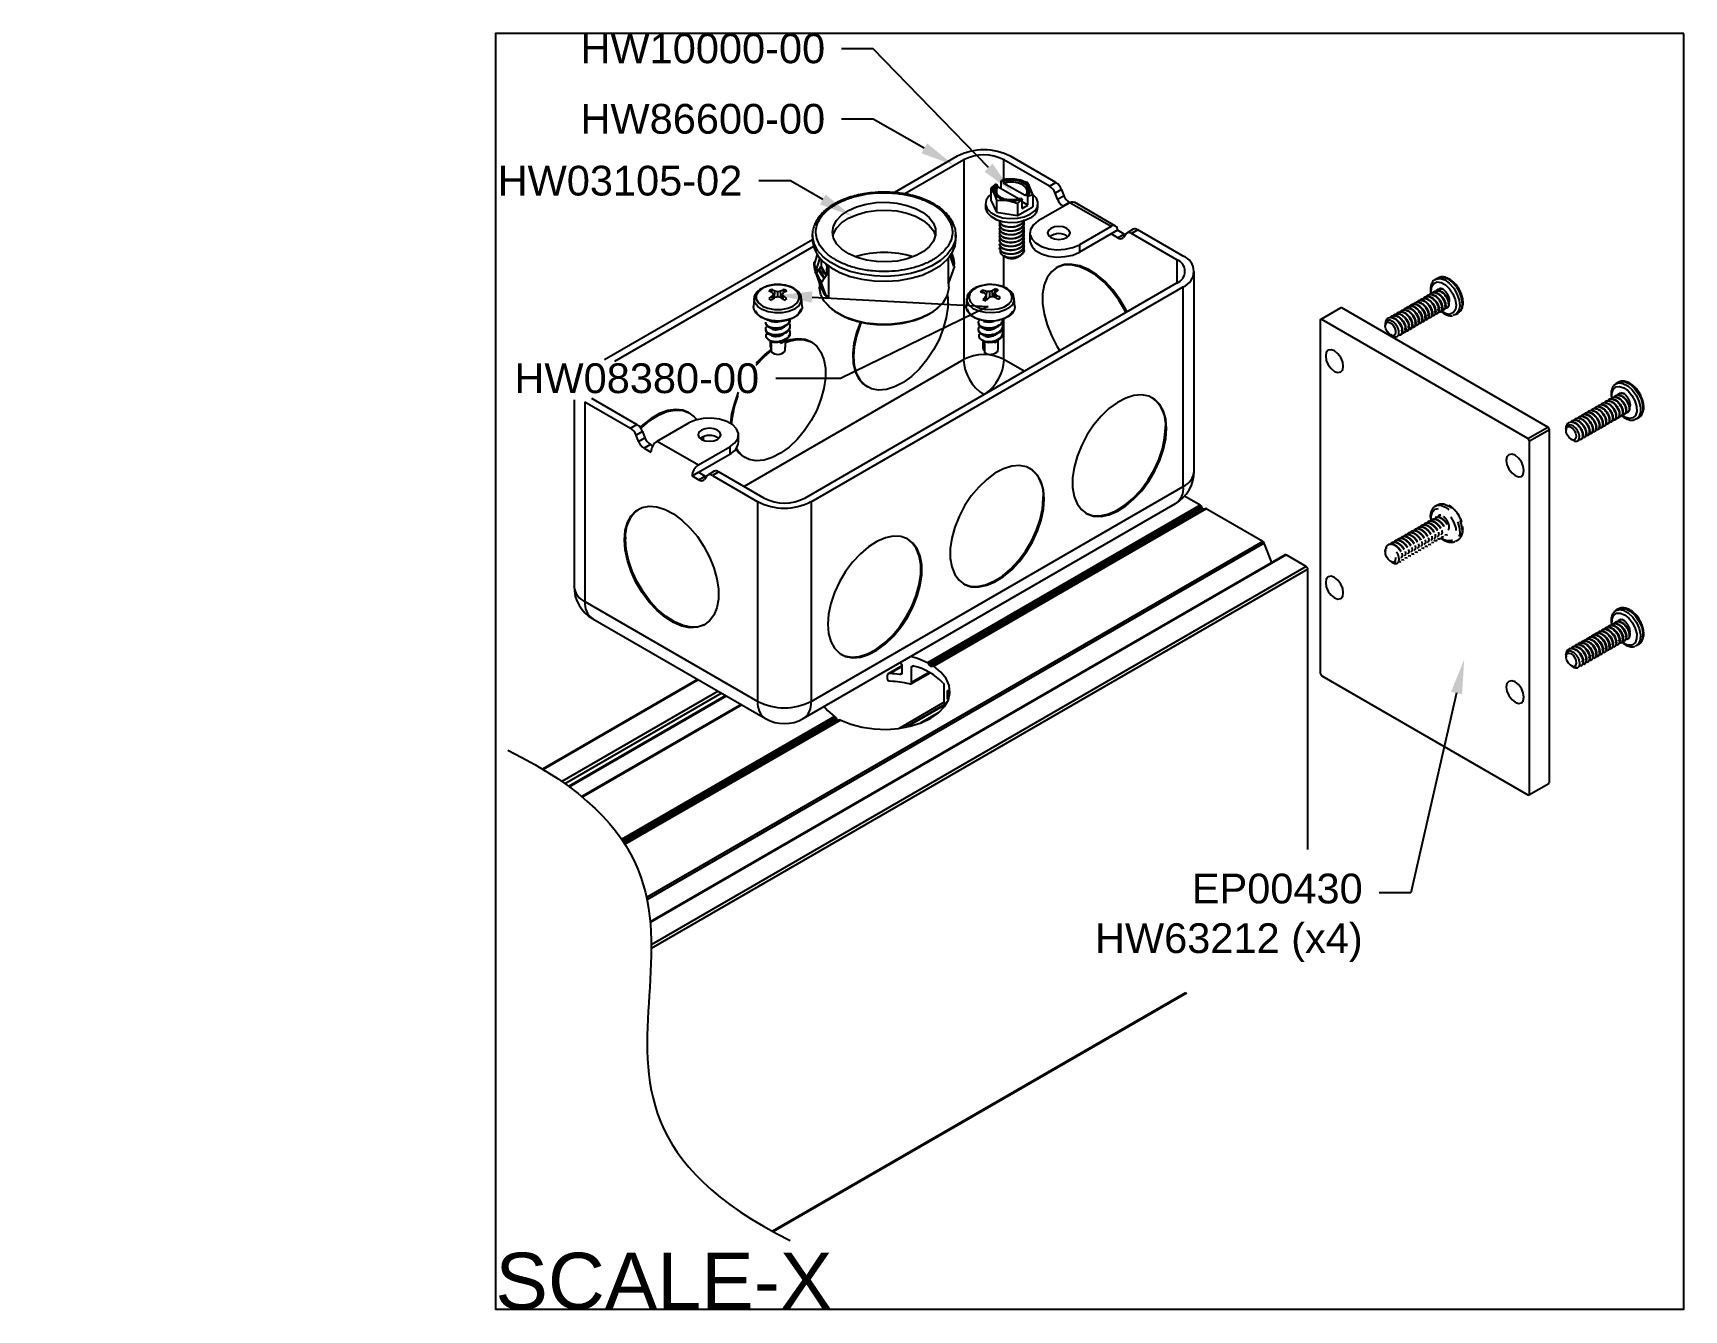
# Model space of a CAD drawing. Extents: x -3.1 to 7.9, y -8.5 to 0.
import ezdxf
from ezdxf import colors
from ezdxf.entities.mleader import LeaderData, LeaderLine
from ezdxf.math import Vec2, Vec3

# ---------------------------------------------------------------- set-up
doc = ezdxf.new("R2010")
doc.units = 0
doc.header["$LTSCALE"] = 0.5
doc.header["$MEASUREMENT"] = 0
doc.linetypes.add('HIDDEN2', pattern=[0.1875, 0.125, -0.0625])
for name, color, linetype in [('End Cap', 92, 'CONTINUOUS'), ('FAB DWG', 221, 'CONTINUOUS'), ('Hardware', 242, 'CONTINUOUS'), ('Housing', 150, 'CONTINUOUS')]:
    doc.layers.add(name, color=color, linetype=linetype)
doc.layers.add('Text-Unprinted', color=131, linetype='CONTINUOUS', plot=False)
doc.styles.add('LSAD_Standard', font='arial.ttf')

msp = doc.modelspace()

# ---------------------------------------------------------------- texts
at = {"layer": 'Text-Unprinted', "ltscale": 0.5, "transparency": 16777216, "style": 'LSAD_Standard'}
msp.add_attdef('SCALE-X', (0, -8.477), 'XEffectiveScaleFactor', height=0.375, dxfattribs=at)

# ---------------------------------------------------------------- linework, layer by layer
at = {"layer": 'End Cap', "transparency": 16777216}
for p, q in [((5.621, -1.823), (5.488, -1.9)), ((6.998, -2.615), (5.628, -1.824)), ((5.485, -1.907), (5.485, -4.25)), ((6.865, -2.691), (5.495, -1.901)), ((6.865, -2.691), (6.998, -2.615)), ((7.008, -2.633), (6.875, -2.71)), ((7.008, -4.977), (7.008, -2.633)), ((6.875, -5.053), (6.875, -2.71)), ((5.495, -4.269), (6.865, -5.059)), ((6.872, -5.06), (7.005, -4.983))]:
    msp.add_line(p, q, dxfattribs=at)
at = {"layer": 'End Cap', "transparency": 16777216, "flags": 128}
for points in [[(5.638, -2.211), (5.634, -2.183), (5.621, -2.153), (5.602, -2.128), (5.579, -2.109), (5.557, -2.102), (5.538, -2.105), (5.525, -2.12), (5.521, -2.143), (5.525, -2.172), (5.538, -2.201), (5.557, -2.227), (5.579, -2.245), (5.602, -2.253), (5.621, -2.249), (5.634, -2.234), (5.638, -2.211)], [(6.722, -2.837), (6.726, -2.865), (6.739, -2.895), (6.758, -2.92), (6.781, -2.938), (6.803, -2.946), (6.822, -2.943), (6.835, -2.928), (6.839, -2.905), (6.835, -2.876), (6.822, -2.847), (6.803, -2.821), (6.781, -2.803), (6.758, -2.795), (6.739, -2.799), (6.726, -2.813), (6.722, -2.837)], [(5.638, -3.717), (5.634, -3.688), (5.621, -3.659), (5.602, -3.633), (5.579, -3.615), (5.557, -3.607), (5.538, -3.611), (5.525, -3.626), (5.521, -3.649), (5.525, -3.678), (5.538, -3.707), (5.557, -3.733), (5.579, -3.751), (5.602, -3.758), (5.621, -3.755), (5.634, -3.74), (5.638, -3.717)], [(6.722, -4.343), (6.726, -4.371), (6.739, -4.4), (6.758, -4.426), (6.781, -4.444), (6.803, -4.452), (6.822, -4.448), (6.835, -4.434), (6.839, -4.41), (6.835, -4.382), (6.822, -4.352), (6.803, -4.327), (6.781, -4.309), (6.758, -4.301), (6.739, -4.305), (6.726, -4.319), (6.722, -4.343)]]:
    msp.add_lwpolyline(points, dxfattribs=at)
at = {"layer": 'End Cap', "transparency": 16777216}
for centre, radius, start, end in [((5.624, -1.83), 0.00754, 54.3824, 114.3071), ((5.491, -1.906), 0.00655, 50.7967, 189.214), ((6.985, -2.634), 0.0231, 2.6055, 57.3945), ((6.852, -2.711), 0.0231, 2.6055, 57.3945), ((5.508, -4.249), 0.0231, 182.6055, 237.3945), ((7.001, -4.977), 0.00719, 304.0564, 7.2558), ((6.869, -5.054), 0.00655, 230.7967, 9.214)]:
    msp.add_arc(centre, radius, start, end, dxfattribs=at)
at = {"layer": 'Hardware', "transparency": 16777216}
for p, q in [((3.071, -0.815), (2.653, -1.057)), ((3.114, -0.84), (2.722, -1.066)), ((3.114, -0.84), (3.114, -2.167)), ((3.685, -1.015), (3.382, -0.84)), ((3.382, -0.973), (3.382, -0.84)), ((3.727, -0.99), (3.425, -0.815)), ((3.396, -0.968), (3.364, -0.979)), ((3.364, -1.029), (3.364, -0.979)), ((3.376, -0.984), (3.367, -0.979)), ((3.376, -0.984), (3.382, -0.996)), ((3.536, -0.99), (3.466, -0.97)), ((3.294, -1.027), (3.294, -1.108)), ((3.294, -1.027), (3.313, -1.058)), ((3.328, -1.001), (3.337, -1.006)), ((3.344, -1.018), (3.337, -1.006)), ((3.344, -1.018), (3.483, -1.098)), ((3.523, -1.077), (3.382, -0.996)), ((3.492, -1.095), (3.501, -1.1)), ((3.523, -1.077), (3.53, -1.073)), ((3.539, -1.078), (3.53, -1.073)), ((3.541, -1.081), (3.573, -1.07)), ((3.541, -1.14), (3.541, -1.081)), ((3.573, -1.07), (3.554, -1.021)), ((3.573, -1.07), (3.573, -1.151)), ((3.685, -1.015), (3.727, -0.99)), ((3.764, -1.036), (3.722, -1.06)), ((3.738, -1.102), (3.722, -1.06)), ((3.738, -1.102), (3.78, -1.078)), ((3.764, -1.036), (3.78, -1.078)), ((3.26, -1.129), (3.26, -1.155)), ((3.294, -1.108), (3.332, -1.188)), ((3.332, -1.108), (3.332, -1.188)), ((3.332, -1.108), (3.401, -1.109)), ((3.332, -1.188), (3.471, -1.21)), ((3.471, -1.129), (3.471, -1.21)), ((3.471, -1.21), (3.573, -1.151)), ((3.503, -1.162), (3.503, -1.103)), ((3.541, -1.14), (3.503, -1.118)), ((3.503, -1.162), (3.541, -1.14)), ((3.608, -1.155), (3.608, -1.129)), ((3.82, -1.125), (3.61, -1.246)), ((3.817, -1.124), (3.775, -1.148)), ((3.778, -1.15), (3.775, -1.148)), ((3.82, -1.125), (3.817, -1.124)), ((4.094, -1.283), (3.82, -1.125)), ((4.124, -1.28), (3.85, -1.122)), ((3.352, -1.244), (3.352, -1.247)), ((3.352, -1.27), (3.352, -1.273)), ((3.352, -1.295), (3.352, -1.298)), ((3.516, -1.26), (3.516, -1.257)), ((3.516, -1.286), (3.516, -1.282)), ((3.516, -1.311), (3.516, -1.308)), ((4.094, -1.283), (3.884, -1.404)), ((4.136, -1.308), (4.094, -1.332)), ((4.182, -1.334), (4.136, -1.308)), ((4.241, -1.301), (4.199, -1.326)), ((4.271, -1.304), (4.229, -1.329)), ((4.574, -1.479), (4.271, -1.304)), ((2.109, -1.371), (0.726, -2.169)), ((2.116, -1.416), (0.792, -2.18)), ((2.109, -1.339), (2.109, -1.371)), ((2.14, -1.436), (2.119, -1.395)), ((3.062, -1.339), (3.061, -1.348)), ((3.062, -1.371), (3.062, -1.339)), ((3.352, -1.321), (3.352, -1.324)), ((3.352, -1.346), (3.352, -1.349)), ((3.352, -1.372), (3.352, -1.375)), ((3.352, -1.397), (3.352, -1.4)), ((3.352, -1.423), (3.352, -1.426)), ((3.516, -1.337), (3.516, -1.333)), ((3.516, -1.362), (3.516, -1.359)), ((3.516, -1.388), (3.516, -1.384)), ((3.516, -1.413), (3.516, -1.41)), ((3.554, -1.325), (3.554, -1.374)), ((4.094, -1.332), (3.884, -1.453)), ((3.884, -1.404), (3.884, -1.453)), ((4.139, -1.358), (4.094, -1.332)), ((4.139, -1.358), (4.182, -1.334)), ((4.192, -1.332), (4.176, -1.355)), ((4.531, -1.503), (4.229, -1.329)), ((2.124, -1.518), (2.119, -1.519)), ((2.142, -1.462), (2.124, -1.518)), ((2.131, -1.582), (2.158, -1.498)), ((2.158, -1.498), (2.156, -1.491)), ((2.158, -1.498), (2.162, -1.497)), ((2.167, -1.503), (2.167, -1.549)), ((2.196, -1.53), (2.195, -1.531)), ((3.012, -1.659), (3.012, -1.494)), ((3.019, -1.469), (3.047, -1.546)), ((3.039, -1.483), (3.031, -1.458)), ((3.036, -1.472), (3.04, -1.472)), ((3.04, -1.472), (3.038, -1.479)), ((3.044, -1.482), (3.039, -1.483)), ((3.378, -1.476), (3.389, -1.483)), ((3.382, -1.685), (3.382, -1.479)), ((3.39, -1.484), (3.392, -1.485)), ((3.475, -1.485), (3.479, -1.482)), ((4.531, -1.503), (4.531, -1.658)), ((2.126, -1.583), (2.131, -1.582)), ((2.13, -1.593), (2.126, -1.583)), ((2.135, -1.592), (2.13, -1.593)), ((2.13, -1.593), (2.164, -1.687)), ((2.148, -1.566), (2.135, -1.592)), ((2.153, -1.566), (2.148, -1.566)), ((2.162, -1.549), (2.153, -1.566)), ((2.167, -1.549), (2.162, -1.549)), ((2.172, -1.652), (2.186, -1.626)), ((2.186, -1.626), (2.191, -1.626)), ((2.191, -1.626), (2.2, -1.609)), ((2.2, -1.609), (2.205, -1.608)), ((2.205, -1.562), (2.215, -1.561)), ((2.205, -1.608), (2.205, -1.562)), ((2.215, -1.544), (2.215, -1.756)), ((3.052, -1.546), (3.014, -1.656)), ((3.047, -1.546), (3.052, -1.546)), ((3.736, -1.554), (3.729, -1.558)), ((4.647, -2.908), (4.647, -1.581)), ((6.266, -1.625), (6.25, -1.634)), ((1.839, -1.721), (1.836, -1.702)), ((1.843, -1.766), (1.841, -1.744)), ((1.852, -1.759), (1.849, -1.732)), ((1.856, -1.757), (1.859, -1.712)), ((1.878, -1.749), (1.878, -1.715)), ((1.9, -1.757), (1.897, -1.712)), ((1.904, -1.759), (1.907, -1.732)), ((1.913, -1.766), (1.915, -1.744)), ((1.917, -1.721), (1.921, -1.702)), ((2.057, -3.087), (4.531, -1.658)), ((2.099, -3.112), (4.574, -1.683)), ((2.156, -1.663), (2.156, -1.686)), ((2.167, -1.653), (2.172, -1.652)), ((2.205, -1.754), (2.167, -1.653)), ((2.215, -1.745), (2.205, -1.746)), ((2.205, -1.746), (2.205, -1.754)), ((3.012, -1.649), (3.014, -1.648)), ((3.014, -1.656), (3.014, -1.648)), ((3.015, -1.686), (3.015, -1.652)), ((3.244, -1.724), (3.239, -1.707)), ((3.263, -1.774), (3.259, -1.748)), ((3.268, -1.769), (3.263, -1.735)), ((3.265, -1.746), (3.267, -1.714)), ((3.288, -1.753), (3.287, -1.716)), ((3.308, -1.75), (3.304, -1.71)), ((3.316, -1.752), (3.323, -1.698)), ((3.318, -1.752), (3.321, -1.729)), ((3.331, -1.758), (3.332, -1.74)), ((4.574, -3.01), (4.574, -1.683)), ((6.193, -1.746), (6.19, -1.747)), ((6.215, -1.733), (6.212, -1.734)), ((6.237, -1.72), (6.234, -1.722)), ((6.259, -1.707), (6.256, -1.709)), ((6.28, -1.695), (6.278, -1.696)), ((6.278, -1.696), (6.298, -1.698)), ((1.721, -1.763), (1.717, -1.815)), ((2.039, -1.815), (2.036, -1.763)), ((2.036, -1.763), (2.036, -1.765)), ((3.135, -1.763), (3.131, -1.815)), ((3.453, -1.815), (3.45, -1.763)), ((5.994, -1.86), (5.991, -1.862)), ((6.016, -1.848), (6.013, -1.849)), ((6.038, -1.835), (6.035, -1.837)), ((6.06, -1.822), (6.057, -1.824)), ((6.082, -1.809), (6.079, -1.811)), ((6.104, -1.797), (6.101, -1.798)), ((6.126, -1.784), (6.124, -1.785)), ((6.148, -1.771), (6.146, -1.773)), ((6.17, -1.758), (6.168, -1.76)), ((6.388, -1.866), (6.368, -1.874)), ((6.385, -1.868), (6.401, -1.859)), ((6.404, -1.857), (6.401, -1.859)), ((1.796, -1.919), (1.796, -1.925)), ((1.796, -1.964), (1.796, -1.97)), ((1.82, -1.952), (1.82, -1.947)), ((1.96, -1.947), (1.96, -1.942)), ((3.21, -1.92), (3.21, -1.926)), ((3.21, -1.966), (3.21, -1.971)), ((3.246, -1.958), (3.246, -1.952)), ((3.374, -1.949), (3.374, -1.943)), ((3.382, -2.167), (3.382, -1.896)), ((5.917, -1.938), (5.917, -1.942)), ((5.949, -1.886), (5.947, -1.888)), ((5.972, -1.873), (5.969, -1.875)), ((1.82, -1.998), (1.82, -1.992)), ((1.82, -2.037), (1.832, -2.044)), ((1.827, -2.042), (1.827, -2.067)), ((1.833, -2.048), (1.833, -2.116)), ((1.906, -2.053), (1.895, -2.057)), ((1.895, -2.057), (1.895, -2.054)), ((1.914, -2.05), (1.917, -2.048)), ((1.929, -2.067), (1.929, -2.039)), ((1.96, -1.993), (1.96, -1.987)), ((2.105, -2.053), (2.098, -2.049)), ((3.235, -2.038), (3.249, -2.046)), ((3.242, -2.042), (3.242, -2.085)), ((3.246, -2.003), (3.246, -1.998)), ((3.253, -2.052), (3.253, -2.121)), ((3.318, -2.052), (3.33, -2.043)), ((3.318, -2.055), (3.328, -2.05)), ((3.329, -2.05), (3.318, -2.055)), ((3.318, -2.055), (3.318, -2.052)), ((3.328, -2.05), (3.331, -2.049)), ((3.343, -2.085), (3.343, -2.039)), ((3.374, -1.994), (3.374, -1.988)), ((5.952, -2.002), (5.952, -2.002)), ((5.957, -2.005), (5.952, -2.002)), ((5.959, -2.006), (5.966, -2.01)), ((3.114, -2.167), (1.654, -3.01)), ((1.831, -2.092), (1.833, -2.094)), ((3.242, -2.097), (3.253, -2.104)), ((3.517, -2.244), (3.382, -2.167)), ((2.468, -2.346), (2.475, -2.35)), ((7.445, -2.414), (7.442, -2.415)), ((7.467, -2.318), (7.451, -2.328)), ((7.467, -2.401), (7.464, -2.402)), ((7.488, -2.389), (7.486, -2.39)), ((7.486, -2.39), (7.507, -2.395)), ((0.523, -2.435), (0.523, -3.673)), ((0.596, -2.448), (0.596, -3.775)), ((0.596, -2.448), (0.899, -2.623)), ((0.639, -2.424), (0.941, -2.598)), ((1.291, -2.522), (1.284, -2.518)), ((7.268, -2.516), (7.265, -2.517)), ((7.29, -2.503), (7.288, -2.504)), ((7.312, -2.49), (7.31, -2.492)), ((7.335, -2.477), (7.332, -2.479)), ((7.357, -2.465), (7.354, -2.466)), ((7.379, -2.452), (7.376, -2.453)), ((7.401, -2.439), (7.398, -2.441)), ((7.423, -2.426), (7.42, -2.428)), ((0.899, -2.623), (0.941, -2.598)), ((1.077, -2.709), (1.287, -2.588)), ((7.119, -2.632), (7.119, -2.636)), ((7.158, -2.579), (7.155, -2.581)), ((7.18, -2.567), (7.177, -2.568)), ((7.202, -2.554), (7.199, -2.555)), ((7.224, -2.541), (7.221, -2.543)), ((7.246, -2.528), (7.243, -2.53)), ((7.586, -2.561), (7.585, -2.562)), ((7.586, -2.561), (7.602, -2.552)), ((0.978, -2.644), (0.936, -2.669)), ((0.952, -2.711), (0.936, -2.669)), ((0.952, -2.711), (0.994, -2.686)), ((0.978, -2.644), (0.994, -2.686)), ((1.031, -2.732), (0.989, -2.756)), ((1.031, -2.732), (1.047, -2.741)), ((1.077, -2.709), (1.35, -2.867)), ((1.616, -2.716), (1.616, -2.667)), ((7.159, -2.699), (7.167, -2.703)), ((0.989, -2.756), (1.034, -2.783)), ((1.35, -2.867), (1.56, -2.746)), ((1.35, -2.916), (1.56, -2.795)), ((1.56, -2.746), (1.56, -2.795)), ((1.655, -2.815), (1.662, -2.819)), ((1.308, -2.94), (1.35, -2.916)), ((1.308, -2.94), (1.353, -2.967)), ((1.35, -2.916), (1.396, -2.942)), ((1.353, -2.967), (1.396, -2.942)), ((1.406, -2.94), (1.39, -2.963)), ((1.455, -2.909), (1.413, -2.934)), ((1.485, -2.912), (1.443, -2.937)), ((1.443, -2.937), (1.745, -3.112)), ((1.485, -2.912), (1.788, -3.087)), ((2.099, -4.438), (4.574, -3.01)), ((1.745, -4.438), (1.745, -3.112)), ((2.047, -4.553), (4.522, -3.124)), ((2.099, -3.112), (2.099, -4.438)), ((0.596, -3.775), (1.745, -4.438)), ((7.467, -3.824), (7.451, -3.833)), ((0.648, -3.89), (1.797, -4.553)), ((7.389, -3.946), (7.386, -3.948)), ((7.411, -3.933), (7.408, -3.935)), ((7.433, -3.921), (7.43, -3.922)), ((7.455, -3.908), (7.452, -3.909)), ((7.474, -3.897), (7.493, -3.895)), ((7.476, -3.896), (7.474, -3.897)), ((7.19, -4.061), (7.187, -4.062)), ((7.212, -4.048), (7.209, -4.05)), ((7.234, -4.035), (7.231, -4.037)), ((7.256, -4.023), (7.254, -4.024)), ((7.278, -4.01), (7.276, -4.011)), ((7.3, -3.997), (7.298, -3.999)), ((7.323, -3.984), (7.32, -3.986)), ((7.345, -3.972), (7.342, -3.973)), ((7.367, -3.959), (7.364, -3.96)), ((7.481, -4.052), (7.483, -4.05)), ((7.503, -4.039), (7.488, -4.039)), ((7.503, -4.039), (7.505, -4.037)), ((7.525, -4.026), (7.528, -4.024)), ((7.586, -4.067), (7.602, -4.058)), ((7.119, -4.137), (7.119, -4.142)), ((7.146, -4.086), (7.143, -4.088)), ((7.168, -4.074), (7.165, -4.075)), ((7.282, -4.166), (7.284, -4.165)), ((7.304, -4.154), (7.307, -4.152)), ((7.326, -4.141), (7.329, -4.139)), ((7.348, -4.128), (7.351, -4.127)), ((7.37, -4.115), (7.373, -4.114)), ((7.392, -4.103), (7.395, -4.101)), ((7.414, -4.09), (7.417, -4.088)), ((7.436, -4.077), (7.439, -4.075)), ((7.458, -4.064), (7.461, -4.063)), ((7.586, -4.067), (7.579, -4.071)), ((7.153, -4.201), (7.153, -4.202)), ((7.163, -4.205), (7.154, -4.201)), ((7.162, -4.206), (7.167, -4.21)), ((7.215, -4.205), (7.218, -4.203)), ((7.238, -4.192), (7.24, -4.19)), ((7.26, -4.179), (7.262, -4.178))]:
    msp.add_line(p, q, dxfattribs=at)
at = {"layer": 'Hardware', "linetype": 'HIDDEN2', "transparency": 16777216}
for p, q in [((6.248, -3.141), (6.25, -3.14)), ((6.266, -3.131), (6.25, -3.14)), ((6.118, -3.292), (6.115, -3.294)), ((6.125, -3.294), (6.137, -3.281)), ((6.14, -3.28), (6.137, -3.281)), ((6.147, -3.281), (6.159, -3.268)), ((6.162, -3.267), (6.159, -3.268)), ((6.169, -3.268), (6.181, -3.256)), ((6.184, -3.254), (6.181, -3.256)), ((6.191, -3.255), (6.203, -3.243)), ((6.206, -3.241), (6.203, -3.243)), ((6.213, -3.243), (6.226, -3.23)), ((6.228, -3.229), (6.226, -3.23)), ((6.25, -3.216), (6.248, -3.217)), ((6.27, -3.205), (6.287, -3.201)), ((6.271, -3.204), (6.27, -3.205)), ((5.941, -3.394), (5.938, -3.396)), ((5.948, -3.396), (5.96, -3.383)), ((5.963, -3.382), (5.96, -3.383)), ((5.97, -3.383), (5.982, -3.37)), ((5.985, -3.369), (5.982, -3.37)), ((5.992, -3.37), (6.005, -3.358)), ((6.007, -3.356), (6.005, -3.358)), ((6.015, -3.358), (6.027, -3.345)), ((6.029, -3.343), (6.027, -3.345)), ((6.037, -3.345), (6.049, -3.332)), ((6.051, -3.331), (6.049, -3.332)), ((6.059, -3.332), (6.071, -3.319)), ((6.074, -3.318), (6.071, -3.319)), ((6.081, -3.319), (6.093, -3.307)), ((6.096, -3.305), (6.093, -3.307)), ((6.103, -3.307), (6.115, -3.294)), ((6.216, -3.395), (6.202, -3.397)), ((6.216, -3.395), (6.219, -3.393)), ((6.238, -3.382), (6.224, -3.384)), ((6.238, -3.382), (6.241, -3.38)), ((6.261, -3.369), (6.263, -3.368)), ((6.283, -3.357), (6.285, -3.355)), ((6.305, -3.344), (6.291, -3.346)), ((6.305, -3.344), (6.307, -3.342)), ((6.327, -3.331), (6.313, -3.333)), ((6.327, -3.331), (6.33, -3.329)), ((6.385, -3.374), (6.401, -3.364)), ((5.917, -3.443), (5.917, -3.448)), ((5.952, -3.508), (5.952, -3.508)), ((6.017, -3.51), (6.004, -3.511)), ((6.017, -3.51), (6.02, -3.508)), ((6.04, -3.497), (6.026, -3.499)), ((6.04, -3.497), (6.042, -3.495)), ((6.062, -3.484), (6.048, -3.486)), ((6.062, -3.484), (6.064, -3.482)), ((6.084, -3.471), (6.07, -3.473)), ((6.084, -3.471), (6.087, -3.47)), ((6.106, -3.459), (6.092, -3.461)), ((6.106, -3.459), (6.109, -3.457)), ((6.128, -3.446), (6.114, -3.448)), ((6.128, -3.446), (6.131, -3.444)), ((6.15, -3.433), (6.136, -3.435)), ((6.15, -3.433), (6.153, -3.431)), ((6.172, -3.42), (6.158, -3.422)), ((6.172, -3.42), (6.175, -3.419)), ((6.194, -3.408), (6.18, -3.409)), ((6.194, -3.408), (6.197, -3.406)), ((5.961, -3.513), (5.966, -3.516))]:
    msp.add_line(p, q, dxfattribs=at)
at = {"layer": 'Hardware', "transparency": 16777216, "flags": 128}
for points in [[(3.53, -1.073), (3.544, -1.053), (3.545, -1.032), (3.535, -1.011), (3.513, -0.994), (3.483, -0.981), (3.447, -0.975), (3.41, -0.976), (3.376, -0.984)], [(3.294, -1.069), (3.281, -1.081), (3.264, -1.108), (3.26, -1.137), (3.271, -1.165), (3.294, -1.19), (3.329, -1.21), (3.373, -1.224), (3.421, -1.23), (3.471, -1.228), (3.517, -1.218), (3.557, -1.2)], [(3.337, -1.006), (3.324, -1.026), (3.322, -1.047), (3.333, -1.068), (3.354, -1.086), (3.384, -1.098), (3.42, -1.104), (3.457, -1.103), (3.492, -1.095)], [(3.523, -1.077), (3.535, -1.059), (3.536, -1.039), (3.526, -1.021), (3.507, -1.005), (3.479, -0.994), (3.447, -0.988), (3.414, -0.989), (3.382, -0.996)], [(3.557, -1.2), (3.586, -1.178), (3.604, -1.151), (3.607, -1.122), (3.597, -1.094), (3.573, -1.069), (3.567, -1.065)], [(2.249, -1.361), (2.242, -1.321), (2.248, -1.281), (2.269, -1.243), (2.302, -1.207), (2.348, -1.177), (2.402, -1.152), (2.465, -1.134), (2.532, -1.124), (2.601, -1.122), (2.67, -1.128), (2.735, -1.142), (2.794, -1.163), (2.845, -1.19), (2.885, -1.223), (2.913, -1.26), (2.927, -1.299), (2.927, -1.339), (2.913, -1.379), (2.886, -1.416), (2.847, -1.449), (2.797, -1.476), (2.738, -1.498), (2.673, -1.512), (2.604, -1.518), (2.535, -1.516), (2.467, -1.506), (2.405, -1.489), (2.35, -1.464), (2.304, -1.434), (2.27, -1.399), (2.249, -1.361)], [(2.245, -1.346), (2.248, -1.332), (2.269, -1.294), (2.302, -1.259), (2.348, -1.228), (2.402, -1.204), (2.465, -1.186), (2.532, -1.176), (2.601, -1.173), (2.67, -1.179), (2.735, -1.193), (2.794, -1.214), (2.845, -1.242), (2.885, -1.275), (2.913, -1.311), (2.926, -1.346)], [(3.26, -1.155), (3.26, -1.162), (3.271, -1.19), (3.294, -1.215), (3.329, -1.235), (3.373, -1.249), (3.421, -1.255), (3.471, -1.253), (3.517, -1.243), (3.557, -1.226)], [(2.119, -1.395), (2.109, -1.348), (2.111, -1.31)], [(3.61, -1.246), (3.578, -1.272), (3.558, -1.302), (3.554, -1.333), (3.566, -1.364), (3.592, -1.392), (3.631, -1.415), (3.68, -1.43), (3.733, -1.437), (3.788, -1.434), (3.84, -1.423), (3.884, -1.404)], [(3.8, -1.356), (3.816, -1.342), (3.822, -1.325), (3.816, -1.309), (3.8, -1.295), (3.776, -1.285), (3.747, -1.282), (3.718, -1.285), (3.694, -1.295), (3.678, -1.309), (3.672, -1.325), (3.678, -1.342), (3.694, -1.356), (3.718, -1.365), (3.747, -1.369), (3.776, -1.365), (3.8, -1.356)], [(2.109, -1.371), (2.109, -1.38), (2.119, -1.428)], [(2.119, -1.428), (2.143, -1.474), (2.18, -1.517), (2.23, -1.555), (2.291, -1.588), (2.36, -1.614), (2.437, -1.633), (2.518, -1.644), (2.601, -1.646), (2.683, -1.641), (2.762, -1.627), (2.837, -1.605), (2.903, -1.576), (2.96, -1.541), (3.005, -1.501), (3.038, -1.457), (3.057, -1.41), (3.062, -1.371)], [(3.061, -1.348), (3.057, -1.378), (3.038, -1.425), (3.005, -1.469), (2.96, -1.509), (2.903, -1.544), (2.837, -1.572), (2.762, -1.594), (2.683, -1.608), (2.601, -1.614), (2.518, -1.611), (2.437, -1.6), (2.36, -1.581), (2.291, -1.555), (2.23, -1.522), (2.18, -1.484), (2.143, -1.441), (2.14, -1.436)], [(3.554, -1.374), (3.554, -1.382), (3.566, -1.413), (3.592, -1.441), (3.631, -1.464), (3.68, -1.479), (3.733, -1.486), (3.788, -1.483), (3.84, -1.472), (3.884, -1.453)], [(4.182, -1.334), (4.187, -1.337), (4.188, -1.337)], [(3.036, -1.461), (3.037, -1.464), (3.04, -1.472)], [(4.2, -1.85), (4.193, -1.835), (4.152, -1.767), (4.105, -1.704), (4.054, -1.649), (3.999, -1.603), (3.943, -1.568), (3.887, -1.545), (3.834, -1.534), (3.785, -1.536), (3.741, -1.551), (3.736, -1.554)], [(4.193, -1.854), (4.186, -1.839), (4.145, -1.771), (4.098, -1.709), (4.047, -1.653), (3.992, -1.607), (3.936, -1.572), (3.88, -1.549), (3.827, -1.538), (3.778, -1.54), (3.734, -1.555), (3.697, -1.583), (3.668, -1.622), (3.648, -1.671), (3.638, -1.729), (3.638, -1.794), (3.648, -1.863), (3.668, -1.935), (3.697, -2.007), (3.734, -2.077), (3.753, -2.108)], [(6.25, -1.634), (6.255, -1.632), (6.281, -1.628), (6.312, -1.638), (6.343, -1.66), (6.372, -1.692), (6.394, -1.73), (6.409, -1.771), (6.413, -1.809), (6.407, -1.841), (6.391, -1.864), (6.388, -1.866)], [(6.266, -1.625), (6.271, -1.623), (6.297, -1.619), (6.328, -1.629), (6.359, -1.651), (6.388, -1.682), (6.41, -1.721), (6.425, -1.761), (6.429, -1.8), (6.423, -1.832), (6.407, -1.854), (6.404, -1.857)], [(1.776, -1.693), (1.749, -1.714), (1.735, -1.739), (1.735, -1.765), (1.749, -1.79), (1.776, -1.811), (1.812, -1.826), (1.855, -1.834), (1.901, -1.834), (1.944, -1.826), (1.98, -1.811), (2.007, -1.79), (2.021, -1.765), (2.021, -1.739), (2.007, -1.714), (1.98, -1.693), (1.944, -1.678), (1.901, -1.67), (1.855, -1.67), (1.812, -1.678), (1.776, -1.693)], [(2.165, -1.737), (2.156, -1.693), (2.156, -1.686)], [(3.015, -1.686), (3.014, -1.701), (3.002, -1.745), (2.977, -1.787), (2.939, -1.826), (2.89, -1.86), (2.831, -1.889), (2.765, -1.911), (2.692, -1.926), (2.616, -1.933), (2.539, -1.932), (2.464, -1.924), (2.392, -1.907), (2.327, -1.884), (2.27, -1.854), (2.223, -1.819), (2.187, -1.779), (2.165, -1.737)], [(3.005, -1.735), (3.008, -1.754), (3.008, -1.819), (2.998, -1.889), (2.978, -1.961), (2.95, -2.033), (2.913, -2.103), (2.869, -2.169), (2.82, -2.228), (2.766, -2.279), (2.711, -2.319), (2.655, -2.349), (2.6, -2.366), (2.548, -2.37), (2.501, -2.362), (2.461, -2.34), (2.428, -2.307), (2.404, -2.263), (2.389, -2.209), (2.384, -2.147)], [(3.173, -1.705), (3.154, -1.729), (3.148, -1.755), (3.156, -1.78), (3.178, -1.803), (3.211, -1.821), (3.252, -1.832), (3.297, -1.835), (3.341, -1.83), (3.381, -1.818), (3.412, -1.799), (3.431, -1.775), (3.437, -1.749), (3.428, -1.724), (3.406, -1.701), (3.373, -1.683), (3.332, -1.672), (3.288, -1.669), (3.243, -1.674), (3.204, -1.686), (3.173, -1.705)], [(6.223, -1.727), (6.222, -1.713), (6.226, -1.682), (6.24, -1.661), (6.262, -1.651), (6.288, -1.654), (6.317, -1.67), (6.345, -1.696), (6.367, -1.73), (6.382, -1.767), (6.388, -1.803), (6.384, -1.834), (6.37, -1.855), (6.349, -1.865), (6.349, -1.865)], [(2.039, -1.815), (2.039, -1.822), (2.03, -1.849), (2.008, -1.874), (1.974, -1.893), (1.931, -1.906), (1.884, -1.911), (1.836, -1.908), (1.792, -1.897), (1.756, -1.879), (1.731, -1.856), (1.718, -1.829), (1.717, -1.815)], [(1.721, -1.763), (1.721, -1.763), (1.721, -1.761)], [(1.99, -1.831), (1.952, -1.847), (1.907, -1.856), (1.86, -1.857), (1.815, -1.85), (1.775, -1.835), (1.745, -1.815), (1.726, -1.79), (1.721, -1.763)], [(2.031, -1.83), (2.029, -1.839), (2.014, -1.865), (1.986, -1.888), (1.948, -1.904), (1.902, -1.913), (1.854, -1.913), (1.809, -1.904), (1.77, -1.888), (1.742, -1.865), (1.729, -1.846)], [(3.453, -1.815), (3.452, -1.832), (3.438, -1.859), (3.411, -1.881), (3.373, -1.899), (3.329, -1.909), (3.281, -1.911), (3.234, -1.905), (3.192, -1.891), (3.16, -1.871), (3.139, -1.846), (3.131, -1.819), (3.131, -1.815)], [(3.423, -1.818), (3.391, -1.837), (3.35, -1.851), (3.304, -1.857), (3.258, -1.855), (3.214, -1.845), (3.177, -1.829), (3.15, -1.806), (3.136, -1.78), (3.135, -1.762)], [(3.441, -1.846), (3.439, -1.85), (3.419, -1.875), (3.386, -1.895), (3.344, -1.908), (3.297, -1.914), (3.25, -1.91), (3.206, -1.898), (3.171, -1.88), (3.148, -1.855), (3.14, -1.832)], [(2.427, -1.917), (2.402, -1.987), (2.384, -2.058), (2.377, -2.127), (2.379, -2.19), (2.392, -2.246), (2.414, -2.293), (2.445, -2.329), (2.468, -2.346)], [(2.384, -2.147), (2.389, -2.08), (2.404, -2.009), (2.428, -1.936), (2.436, -1.919)], [(5.957, -2.005), (5.942, -1.995), (5.93, -1.98), (5.921, -1.962), (5.917, -1.944), (5.92, -1.929), (5.928, -1.92), (5.94, -1.918), (5.954, -1.924), (5.968, -1.937), (5.979, -1.954), (5.985, -1.973), (5.985, -1.99), (5.98, -2.002)], [(1.929, -2.054), (1.953, -2.044), (2.006, -2.033), (2.056, -2.035), (2.1, -2.05), (2.137, -2.078), (2.165, -2.117), (2.185, -2.166), (2.195, -2.224), (2.195, -2.289), (2.185, -2.358), (2.165, -2.43), (2.137, -2.502), (2.1, -2.572), (2.056, -2.638), (2.006, -2.697), (1.953, -2.748), (1.897, -2.789), (1.841, -2.818), (1.787, -2.836), (1.735, -2.84), (1.688, -2.831), (1.648, -2.81), (1.615, -2.776), (1.603, -2.757)], [(1.895, -2.057), (1.912, -2.051), (1.914, -2.05)], [(2.098, -2.049), (2.06, -2.034), (2.012, -2.028), (1.96, -2.036), (1.929, -2.047)], [(1.833, -2.1), (1.793, -2.132), (1.741, -2.185), (1.735, -2.192)], [(1.735, -2.203), (1.787, -2.148), (1.833, -2.109)], [(1.615, -2.384), (1.589, -2.456), (1.571, -2.528), (1.564, -2.59)], [(1.571, -2.595), (1.576, -2.549), (1.59, -2.478), (1.615, -2.406)], [(4.463, -2.625), (4.458, -2.563), (4.443, -2.509), (4.418, -2.465), (4.385, -2.432), (4.345, -2.41), (4.298, -2.402), (4.246, -2.406), (4.192, -2.423), (4.136, -2.453), (4.08, -2.493), (4.027, -2.544), (3.977, -2.603), (3.933, -2.669), (3.897, -2.739), (3.868, -2.811), (3.848, -2.883), (3.838, -2.953), (3.838, -3.018), (3.848, -3.076), (3.868, -3.125), (3.897, -3.164), (3.933, -3.191), (3.977, -3.207), (4.027, -3.209), (4.08, -3.198), (4.136, -3.175), (4.192, -3.139), (4.246, -3.093), (4.298, -3.038), (4.345, -2.975), (4.385, -2.907), (4.418, -2.836), (4.443, -2.763), (4.458, -2.692), (4.463, -2.625)], [(7.424, -2.418), (7.424, -2.392), (7.433, -2.365), (7.45, -2.349), (7.475, -2.345), (7.503, -2.354), (7.532, -2.375), (7.557, -2.405), (7.577, -2.441), (7.588, -2.478), (7.589, -2.512), (7.58, -2.539), (7.563, -2.555), (7.538, -2.559), (7.538, -2.559)], [(7.451, -2.328), (7.468, -2.322), (7.497, -2.325), (7.529, -2.341), (7.559, -2.368), (7.585, -2.403), (7.604, -2.443), (7.613, -2.483), (7.613, -2.519), (7.602, -2.547), (7.586, -2.561)], [(7.467, -2.318), (7.484, -2.313), (7.513, -2.315), (7.545, -2.331), (7.575, -2.358), (7.601, -2.394), (7.62, -2.434), (7.629, -2.474), (7.629, -2.51), (7.618, -2.538), (7.602, -2.552)], [(1.284, -2.518), (1.247, -2.503), (1.199, -2.498), (1.146, -2.505), (1.091, -2.525), (1.035, -2.558), (0.98, -2.601), (0.963, -2.617)], [(0.967, -2.624), (0.974, -2.618), (1.028, -2.572), (1.084, -2.536), (1.14, -2.513), (1.193, -2.502), (1.243, -2.504), (1.286, -2.52), (1.323, -2.547), (1.34, -2.566)], [(1.56, -2.746), (1.593, -2.72), (1.612, -2.691), (1.616, -2.659), (1.604, -2.628), (1.578, -2.6), (1.539, -2.578), (1.491, -2.562), (1.437, -2.556), (1.382, -2.558), (1.331, -2.569), (1.287, -2.588)], [(1.477, -2.697), (1.493, -2.683), (1.499, -2.667), (1.493, -2.65), (1.477, -2.636), (1.452, -2.627), (1.424, -2.623), (1.395, -2.627), (1.371, -2.636), (1.354, -2.65), (1.349, -2.667), (1.354, -2.683), (1.371, -2.697), (1.395, -2.707), (1.424, -2.71), (1.452, -2.707), (1.477, -2.697)], [(3.925, -3.187), (3.926, -3.187), (3.97, -3.202), (4.02, -3.205), (4.073, -3.194), (4.129, -3.17), (4.185, -3.135), (4.239, -3.089), (4.291, -3.034), (4.338, -2.971), (4.378, -2.903), (4.411, -2.832), (4.436, -2.759), (4.45, -2.688), (4.455, -2.621)], [(7.153, -2.695), (7.139, -2.684), (7.127, -2.667), (7.12, -2.649), (7.119, -2.631), (7.124, -2.618), (7.133, -2.612), (7.147, -2.613), (7.161, -2.622), (7.174, -2.637), (7.183, -2.655), (7.187, -2.673), (7.185, -2.688), (7.177, -2.698)], [(7.167, -2.703), (7.175, -2.708), (7.19, -2.709), (7.201, -2.704), (7.207, -2.692), (7.209, -2.676), (7.205, -2.658), (7.196, -2.639), (7.184, -2.622), (7.169, -2.609), (7.154, -2.602), (7.144, -2.6), (7.144, -2.6)], [(7.538, -2.559), (7.51, -2.55), (7.492, -2.538)], [(1.381, -2.68), (1.382, -2.693), (1.383, -2.703)], [(1.396, -2.942), (1.401, -2.945), (1.402, -2.945)], [(3.649, -3.094), (3.644, -3.033), (3.629, -2.979), (3.605, -2.935), (3.572, -2.901), (3.532, -2.88), (3.485, -2.871), (3.433, -2.875), (3.378, -2.893), (3.322, -2.922), (3.267, -2.963), (3.214, -3.014), (3.164, -3.073), (3.12, -3.139), (3.083, -3.209), (3.055, -3.281), (3.035, -3.353), (3.025, -3.422), (3.025, -3.487), (3.035, -3.545), (3.055, -3.594), (3.083, -3.633), (3.12, -3.661), (3.164, -3.676), (3.214, -3.678), (3.267, -3.667), (3.322, -3.644), (3.378, -3.609), (3.433, -3.563), (3.485, -3.508), (3.532, -3.445), (3.572, -3.377), (3.605, -3.305), (3.629, -3.233), (3.644, -3.162), (3.649, -3.094)], [(0.858, -3.365), (0.863, -3.303), (0.878, -3.249), (0.902, -3.205), (0.935, -3.172), (0.976, -3.15), (1.023, -3.142), (1.074, -3.146), (1.129, -3.163), (1.185, -3.192), (1.241, -3.233), (1.294, -3.284), (1.343, -3.343), (1.387, -3.409), (1.424, -3.479), (1.453, -3.551), (1.473, -3.623), (1.483, -3.693), (1.483, -3.758), (1.473, -3.816), (1.453, -3.865), (1.424, -3.904), (1.387, -3.931), (1.343, -3.946), (1.294, -3.949), (1.241, -3.938), (1.185, -3.914), (1.129, -3.879), (1.074, -3.833), (1.023, -3.778), (0.976, -3.715), (0.935, -3.647), (0.902, -3.576), (0.878, -3.503), (0.863, -3.432), (0.858, -3.365)], [(3.112, -3.656), (3.113, -3.657), (3.157, -3.672), (3.206, -3.674), (3.26, -3.663), (3.315, -3.64), (3.371, -3.605), (3.426, -3.559), (3.478, -3.503), (3.524, -3.441), (3.565, -3.373), (3.598, -3.301), (3.622, -3.229), (3.637, -3.158), (3.642, -3.09)], [(1.396, -3.926), (1.394, -3.927), (1.35, -3.942), (1.301, -3.945), (1.248, -3.934), (1.192, -3.91), (1.136, -3.875), (1.081, -3.829), (1.03, -3.774), (0.983, -3.711), (0.942, -3.643), (0.909, -3.572), (0.885, -3.499), (0.87, -3.428), (0.865, -3.361)], [(2.21, -3.925), (2.215, -3.987), (2.23, -4.04), (2.255, -4.085), (2.288, -4.118), (2.328, -4.139), (2.375, -4.148), (2.427, -4.144), (2.481, -4.127), (2.537, -4.097), (2.593, -4.056), (2.646, -4.006), (2.696, -3.946), (2.74, -3.881), (2.776, -3.811), (2.805, -3.738), (2.825, -3.666), (2.835, -3.597), (2.835, -3.532), (2.825, -3.474), (2.805, -3.425), (2.776, -3.386), (2.74, -3.358), (2.696, -3.343), (2.646, -3.341), (2.593, -3.352), (2.537, -3.375), (2.481, -3.411), (2.427, -3.457), (2.375, -3.512), (2.328, -3.574), (2.288, -3.643), (2.255, -3.714), (2.23, -3.787), (2.215, -3.858), (2.21, -3.925)], [(2.299, -4.126), (2.321, -4.135), (2.368, -4.144), (2.42, -4.14), (2.474, -4.123), (2.53, -4.093), (2.586, -4.052), (2.639, -4.002), (2.689, -3.942), (2.732, -3.877), (2.769, -3.807), (2.798, -3.734), (2.818, -3.662), (2.828, -3.593), (2.828, -3.528), (2.818, -3.47), (2.798, -3.421), (2.769, -3.382), (2.741, -3.359)], [(7.45, -3.834), (7.472, -3.827), (7.501, -3.832), (7.533, -3.849), (7.563, -3.878), (7.588, -3.914), (7.606, -3.954), (7.614, -3.994), (7.612, -4.029), (7.6, -4.055), (7.586, -4.067)], [(7.467, -3.824), (7.488, -3.818), (7.517, -3.823), (7.549, -3.84), (7.579, -3.868), (7.604, -3.905), (7.622, -3.945), (7.63, -3.985), (7.628, -4.02), (7.616, -4.046), (7.602, -4.058)], [(7.424, -3.925), (7.424, -3.925), (7.425, -3.892), (7.435, -3.867), (7.454, -3.853), (7.48, -3.851), (7.508, -3.862), (7.536, -3.885), (7.561, -3.916), (7.579, -3.953), (7.589, -3.99), (7.588, -4.023), (7.578, -4.048), (7.559, -4.062), (7.559, -4.062)], [(7.163, -4.205), (7.148, -4.198), (7.135, -4.185), (7.124, -4.167), (7.119, -4.148), (7.12, -4.132), (7.126, -4.121), (7.137, -4.117), (7.151, -4.121), (7.166, -4.132), (7.178, -4.148), (7.185, -4.166), (7.187, -4.184), (7.183, -4.198)], [(7.167, -4.21), (7.169, -4.21), (7.174, -4.213)]]:
    msp.add_lwpolyline(points, dxfattribs=at)
at = {"layer": 'Hardware', "linetype": 'HIDDEN2', "transparency": 16777216, "flags": 128}
for points in [[(6.223, -3.23), (6.222, -3.207), (6.23, -3.179), (6.247, -3.162), (6.271, -3.157), (6.299, -3.165), (6.328, -3.184), (6.354, -3.214), (6.374, -3.249), (6.386, -3.287), (6.388, -3.321), (6.38, -3.349), (6.363, -3.366), (6.363, -3.366)], [(6.25, -3.14), (6.263, -3.135), (6.291, -3.136), (6.323, -3.15), (6.353, -3.175), (6.38, -3.21), (6.4, -3.249), (6.411, -3.289), (6.412, -3.326), (6.403, -3.356), (6.384, -3.374), (6.384, -3.374)], [(6.266, -3.131), (6.279, -3.126), (6.307, -3.126), (6.339, -3.14), (6.369, -3.166), (6.396, -3.2), (6.416, -3.24), (6.427, -3.28), (6.428, -3.317), (6.419, -3.346), (6.4, -3.365), (6.4, -3.365)], [(5.964, -3.512), (5.95, -3.507), (5.936, -3.494), (5.925, -3.477), (5.918, -3.459), (5.918, -3.442), (5.923, -3.429), (5.933, -3.424), (5.947, -3.426), (5.961, -3.435), (5.974, -3.45), (5.983, -3.469), (5.986, -3.487), (5.983, -3.502)]]:
    msp.add_lwpolyline(points, dxfattribs=at)
at = {"layer": 'Hardware', "transparency": 16777216}
for centre, radius, start, end in [((3.248, -1.157), 0.384, 62.6097, 117.3903), ((3.248, -1.099), 0.292, 62.6097, 117.3903), ((3.434, -1.172), 0.205, 80.9466, 109.2237), ((3.459, -1.084), 0.114, 33.4389, 86.5665), ((3.357, -1.039), 0.0482, 126.9582, 203.1416), ((3.408, -0.995), 0.114, 213.4389, 266.5665), ((3.374, -1.048), 0.0427, 134.4334, 247.2701), ((3.51, -1.04), 0.0482, 306.9582, 23.1416), ((3.635, -1.092), 0.0921, 20.2271, 57.362), ((3.678, -1.068), 0.0921, 20.2271, 57.362), ((3.867, -1.046), 0.0921, 200.2271, 237.362), ((3.434, -0.907), 0.205, 260.9466, 289.2237), ((3.522, -1.147), 0.086, 293.7953, 354.8845), ((3.824, -1.07), 0.0921, 200.2271, 237.362), ((3.838, -1.15), 0.0302, 65.6929, 125.6176), ((4.11, -1.303), 0.0262, 350.786, 129.2033), ((4.254, -1.329), 0.0303, 54.5328, 114.1568), ((3.747, -1.434), 0.104, 53.5915, 126.4085), ((4.156, -1.338), 0.0264, 230.7518, 319.4672), ((4.212, -1.349), 0.0264, 50.7518, 139.4672), ((2.277, -1.532), 0.159, 175.1875, 198.431), ((2.28, -1.532), 0.157, 174.905, 198.4139), ((2.585, -2.117), 0.662, 73.1199, 106.8801), ((2.89, -1.532), 0.157, 354.905, 18.4139), ((2.893, -1.532), 0.159, 355.1875, 18.431), ((3.434, -1.407), 0.0878, 241.8705, 298.1241), ((3.436, -1.371), 0.118, 268.8559, 298.0402), ((4.502, -1.581), 0.083, 290.7834, 69.2166), ((4.535, -1.581), 0.109, 290.7834, 69.2166), ((2.327, -1.512), 0.213, 202.2927, 221.4413), ((2.33, -1.512), 0.211, 202.3249, 221.6551), ((2.339, -1.488), 0.206, 202.4186, 222.2692), ((2.342, -1.488), 0.204, 202.4542, 222.4998), ((2.348, -1.472), 0.201, 202.5196, 222.9189), ((2.351, -1.472), 0.199, 202.5581, 223.1633), ((1.861, -1.766), 0.069, 111.6359, 128.3587), ((1.687, -2.043), 0.356, 64.3142, 68.3101), ((2.088, -2.098), 0.432, 124.9256, 128.697), ((1.732, -1.988), 0.304, 65.2833, 70.0448), ((2.166, -2.211), 0.55, 123.9577, 126.9486), ((1.522, -1.975), 0.407, 36.5369, 38.3416), ((2.157, -1.943), 0.374, 145.6307, 147.8096), ((1.786, -2.145), 0.439, 77.9068, 80.4453), ((2.016, -2.279), 0.547, 104.5991, 106.676), ((1.97, -2.145), 0.439, 99.5547, 102.0932), ((1.74, -2.279), 0.547, 73.324, 75.4009), ((2.024, -1.988), 0.304, 109.9552, 114.7167), ((1.59, -2.211), 0.55, 53.0514, 56.0423), ((2.234, -1.975), 0.407, 141.6584, 143.4631), ((1.599, -1.943), 0.374, 32.1904, 34.3693), ((2.07, -2.043), 0.356, 111.6899, 115.6858), ((1.668, -2.098), 0.432, 51.303, 55.0744), ((1.895, -1.766), 0.069, 51.6413, 68.3641), ((2.348, -1.619), 0.196, 200.7635, 223.2771), ((3.265, -1.751), 0.0509, 120.1614, 140.6643), ((3.13, -2.123), 0.415, 72.8977, 76.7189), ((3.165, -2.061), 0.362, 73.7075, 78.1583), ((3.559, -2.045), 0.421, 135.2523, 138.8285), ((3.018, -2.027), 0.381, 49.8473, 52.0251), ((3.73, -1.893), 0.492, 161.2957, 162.8278), ((3.677, -2.165), 0.569, 134.0885, 136.7658), ((3.242, -2.185), 0.472, 84.546, 87.0095), ((3.492, -2.23), 0.519, 111.9767, 114.0506), ((3.418, -2.087), 0.394, 106.7726, 109.4165), ((3.22, -2.309), 0.565, 80.0056, 82.0817), ((3.449, -1.916), 0.252, 120.0152, 125.057), ((3.079, -2.256), 0.558, 61.4535, 64.5917), ((4, -1.977), 0.723, 159.0165, 159.9332), ((3.075, -1.996), 0.364, 44.8725, 47.3341), ((3.301, -1.784), 0.0889, 61.5677, 75.6813), ((3.508, -1.967), 0.308, 122.241, 126.2718), ((3.131, -2.148), 0.455, 59.9475, 63.7668), ((3.32, -1.722), 0.0509, 300.1614, 320.6643), ((6.283, -1.731), 0.0363, 66.759, 96.0008), ((6.224, -1.805), 0.212, 22.1954, 42.4852), ((6.22, -1.807), 0.216, 17.7325, 42.2621), ((6.224, -1.805), 0.212, 17.5094, 22.1954), ((1.861, -1.707), 0.069, 231.6413, 248.3641), ((1.895, -1.707), 0.069, 291.6359, 308.3587), ((1.959, -1.76), 0.0768, 293.3813, 356.468), ((3.284, -1.689), 0.0889, 241.5677, 255.6813), ((3.386, -1.765), 0.0641, 305.2575, 1.9159), ((6.348, -1.776), 0.0885, 229.8829, 270.7521), ((1.876, -1.932), 0.119, 242.5703, 271.0525), ((1.892, -1.949), 0.105, 271.3657, 277.5137), ((3.292, -1.918), 0.133, 250.2341, 276.6872), ((3.305, -1.956), 0.0966, 277.6897, 284.2033), ((5.966, -1.987), 0.02, 242.7264, 312.5823), ((1.878, -2.064), 0.0681, 229.3682, 314.3594), ((3.248, -2.426), 0.292, 62.6097, 117.3903), ((3.405, -2.153), 0.292, 182.6055, 237.3945), ((3.291, -2.068), 0.0647, 234.0293, 322.4586), ((3.089, -2.153), 0.294, 304.5626, 357.2813), ((7.482, -2.436), 0.0474, 58.4756, 82.8975), ((7.425, -2.499), 0.212, 17.5094, 42.4852), ((7.423, -2.5), 0.214, 17.6377, 42.357), ((4.24, -2.596), 0.217, 353.4289, 54.0379), ((0.849, -2.7), 0.0921, 20.2271, 57.362), ((0.892, -2.676), 0.0921, 20.2271, 57.362), ((1.038, -2.679), 0.0921, 200.2271, 237.362), ((1.081, -2.654), 0.0921, 200.2271, 237.362), ((1.126, -2.787), 0.0922, 122.6055, 177.3945), ((1.424, -2.775), 0.104, 53.5915, 126.4085), ((1.521, -2.707), 0.0955, 293.7953, 354.8845), ((7.167, -2.676), 0.0245, 233.9803, 294.7762), ((1.738, -2.676), 0.162, 211.6424, 239.2845), ((1.4, -2.945), 0.0922, 122.6055, 177.3945), ((1.37, -2.946), 0.0264, 230.7518, 319.4672), ((1.426, -2.957), 0.0264, 50.7518, 139.4672), ((1.468, -2.937), 0.0303, 54.5328, 114.1568), ((3.427, -3.065), 0.217, 353.4289, 54.0379), ((4.397, -2.908), 0.25, 299.9973, 0), ((4.522, -2.895), 0.126, 294.3747, 354.3052), ((4.455, -3.025), 0.12, 304.0564, 7.2558), ((1.081, -3.336), 0.217, 125.9621, 186.5711), ((1.922, -2.77), 0.384, 242.6097, 297.3903), ((1.922, -2.828), 0.292, 242.6097, 297.3903), ((0.773, -3.673), 0.25, 180, 240.0027), ((0.648, -3.661), 0.126, 185.6948, 245.6253), ((0.715, -3.79), 0.12, 172.7442, 235.9436), ((7.485, -3.924), 0.0298, 74.7534, 108.1293), ((7.425, -4.004), 0.212, 26.5046, 42.4852), ((7.423, -4.005), 0.214, 17.6375, 42.3571), ((7.425, -4.004), 0.212, 17.5094, 26.5046), ((7.544, -3.986), 0.0772, 227.6016, 281.07), ((7.168, -4.188), 0.0182, 252.2196, 327.0249), ((1.922, -4.097), 0.384, 242.6097, 297.3903), ((1.864, -4.454), 0.12, 172.7442, 235.9436), ((1.98, -4.454), 0.12, 304.0564, 7.2558), ((1.922, -4.336), 0.25, 240.0027, 299.9973)]:
    msp.add_arc(centre, radius, start, end, dxfattribs=at)
at = {"layer": 'Hardware', "linetype": 'HIDDEN2', "transparency": 16777216}
for centre, radius, start, end in [((6.224, -3.311), 0.212, 29.6013, 42.4852), ((6.221, -3.313), 0.216, 17.7145, 42.2801), ((6.283, -3.227), 0.0265, 81.5836, 117.6855), ((6.224, -3.311), 0.212, 17.5094, 29.6013), ((6.34, -3.3), 0.0701, 225.4727, 289.529), ((5.967, -3.495), 0.0177, 260.7188, 336.9002), ((5.994, -3.468), 0.0554, 239.7378, 252.2475)]:
    msp.add_arc(centre, radius, start, end, dxfattribs=at)
at = {"layer": 'Hardware', "transparency": 16777216}
for centre, major_axis, ratio, start_param, end_param in [((1.878, -2.126), (-0.0422, 0.08), 0.350631, 0.102597, 0.959454), ((1.878, -2.126), (0.026, 0.129), 0.337709, 4.877825, 5.249943), ((3.292, -2.126), (-0.0354, 0.0761), 0.475526, 0.121253, 0.978109), ((3.292, -2.126), (0.018, 0.131), 0.360292, 4.899442, 5.081972)]:
    msp.add_ellipse(centre, major_axis=major_axis, ratio=ratio, start_param=start_param, end_param=end_param, dxfattribs=at)
for points, knots in [([(3.367, -0.979), (3.366, -0.979), (3.366, -0.979), (3.365, -0.979), (3.364, -0.979)], [0, 0, 0, 0, 0.2458373, 1, 1, 1, 1]), ([(3.466, -0.97), (3.464, -0.97), (3.441, -0.966), (3.418, -0.967), (3.396, -0.968)], [0, 0, 0, 0, 0.0701652, 1, 1, 1, 1]), ([(2.585, -1.054), (2.559, -1.055), (2.522, -1.056), (2.469, -1.062), (2.425, -1.07), (2.375, -1.082), (2.326, -1.098), (2.279, -1.119), (2.236, -1.143), (2.197, -1.171), (2.164, -1.203), (2.138, -1.238), (2.119, -1.273), (2.115, -1.297), (2.112, -1.308)], [0, 0, 0, 0, 0.1138, 0.159651, 0.235211, 0.312677, 0.394799, 0.479424, 0.565812, 0.653514, 0.742419, 0.832747, 0.925209, 1, 1, 1, 1]), ([(2.141, -1.374), (2.137, -1.358), (2.128, -1.325), (2.136, -1.275), (2.16, -1.224), (2.203, -1.176), (2.262, -1.134), (2.333, -1.1), (2.41, -1.077), (2.492, -1.062), (2.576, -1.057), (2.664, -1.06), (2.752, -1.075), (2.835, -1.099), (2.908, -1.133), (2.965, -1.174), (3.007, -1.219), (3.022, -1.251), (3.029, -1.266)], [0, 0, 0, 0, 0.058258, 0.120006, 0.18432, 0.25, 0.31568, 0.379994, 0.441742, 0.5, 0.558258, 0.620006, 0.68432, 0.75, 0.81568, 0.879994, 0.941742, 1, 1, 1, 1]), ([(3.06, -1.349), (3.061, -1.338), (3.062, -1.312), (3.051, -1.273), (3.029, -1.231), (2.998, -1.193), (2.959, -1.159), (2.912, -1.13), (2.861, -1.105), (2.806, -1.085), (2.752, -1.071), (2.702, -1.062), (2.648, -1.056), (2.609, -1.055), (2.585, -1.054)], [0, 0, 0, 0, 0.06803, 0.160481, 0.252969, 0.344914, 0.435758, 0.525214, 0.612766, 0.697041, 0.78268, 0.845197, 0.90474, 1, 1, 1, 1]), ([(3.326, -1.001), (3.319, -1.007), (3.308, -1.015), (3.297, -1.024), (3.294, -1.027)], [0, 0, 0, 0, 0.698162, 1, 1, 1, 1]), ([(3.313, -1.058), (3.313, -1.059), (3.32, -1.073), (3.326, -1.091), (3.332, -1.108)], [0, 0, 0, 0, 0.070165, 1, 1, 1, 1]), ([(3.326, -1.001), (3.327, -1.001), (3.327, -1.001), (3.328, -1.001), (3.328, -1.001)], [0, 0, 0, 0, 0.634771, 1, 1, 1, 1]), ([(3.554, -1.021), (3.554, -1.02), (3.548, -1.007), (3.542, -0.998), (3.536, -0.99)], [0, 0, 0, 0, 0.0701652, 1, 1, 1, 1]), ([(3.541, -1.081), (3.541, -1.08), (3.54, -1.08), (3.539, -1.079), (3.539, -1.078)], [0, 0, 0, 0, 0.634771, 1, 1, 1, 1]), ([(3.401, -1.109), (3.403, -1.11), (3.427, -1.113), (3.45, -1.122), (3.471, -1.129)], [0, 0, 0, 0, 0.070165, 1, 1, 1, 1]), ([(3.471, -1.129), (3.474, -1.126), (3.485, -1.117), (3.495, -1.109), (3.503, -1.103)], [0, 0, 0, 0, 0.301838, 1, 1, 1, 1]), ([(3.501, -1.1), (3.501, -1.101), (3.502, -1.102), (3.502, -1.102), (3.503, -1.103)], [0, 0, 0, 0, 0.2458373, 1, 1, 1, 1]), ([(3.029, -1.266), (3.033, -1.282), (3.042, -1.315), (3.035, -1.365), (3.01, -1.416), (2.968, -1.464), (2.909, -1.506), (2.838, -1.54), (2.76, -1.563), (2.679, -1.578), (2.594, -1.583), (2.507, -1.58), (2.418, -1.565), (2.335, -1.541), (2.263, -1.507), (2.205, -1.466), (2.163, -1.421), (2.148, -1.389), (2.141, -1.374)], [0, 0, 0, 0, 0.058258, 0.120006, 0.18432, 0.25, 0.31568, 0.379994, 0.441742, 0.5, 0.558258, 0.620006, 0.68432, 0.75, 0.81568, 0.879994, 0.941742, 1, 1, 1, 1]), ([(3.359, -1.252), (3.359, -1.252), (3.352, -1.257), (3.35, -1.27), (3.356, -1.287), (3.374, -1.301), (3.401, -1.31), (3.434, -1.312), (3.466, -1.306), (3.493, -1.294), (3.511, -1.277), (3.518, -1.259), (3.513, -1.248), (3.512, -1.244)], [0, 0, 0, 0, 0.008535, 0.111107, 0.213679, 0.316251, 0.418823, 0.521396, 0.623968, 0.72654, 0.829112, 0.931684, 1, 1, 1, 1]), ([(3.357, -1.281), (3.355, -1.285), (3.349, -1.296), (3.356, -1.312), (3.374, -1.326), (3.402, -1.335), (3.434, -1.337), (3.466, -1.332), (3.493, -1.32), (3.512, -1.303), (3.514, -1.289), (3.516, -1.282)], [0, 0, 0, 0, 0.099185, 0.211787, 0.324389, 0.436991, 0.549593, 0.662194, 0.774796, 0.887398, 1, 1, 1, 1]), ([(3.356, -1.309), (3.354, -1.313), (3.349, -1.322), (3.356, -1.338), (3.374, -1.352), (3.402, -1.361), (3.434, -1.363), (3.466, -1.358), (3.493, -1.345), (3.511, -1.328), (3.518, -1.309), (3.513, -1.297), (3.511, -1.292)], [0, 0, 0, 0, 0.071223, 0.176622, 0.282021, 0.38742, 0.492819, 0.598218, 0.703617, 0.809016, 0.914415, 1, 1, 1, 1]), ([(3.352, -1.244), (3.353, -1.25), (3.355, -1.261), (3.374, -1.275), (3.401, -1.284), (3.434, -1.286), (3.466, -1.281), (3.493, -1.269), (3.509, -1.255), (3.511, -1.246), (3.512, -1.244)], [0, 0, 0, 0, 0.1356158, 0.2712316, 0.4068475, 0.5424633, 0.6780791, 0.8136949, 0.9493107, 1, 1, 1, 1]), ([(3.356, -1.335), (3.354, -1.339), (3.349, -1.348), (3.356, -1.363), (3.374, -1.377), (3.402, -1.386), (3.434, -1.388), (3.466, -1.383), (3.493, -1.371), (3.511, -1.354), (3.518, -1.335), (3.513, -1.323), (3.511, -1.317)], [0, 0, 0, 0, 0.0712229, 0.1766219, 0.282021, 0.3874201, 0.4928191, 0.5982182, 0.7036173, 0.8090163, 0.9144154, 1, 1, 1, 1]), ([(3.356, -1.36), (3.354, -1.364), (3.349, -1.373), (3.356, -1.389), (3.374, -1.403), (3.402, -1.412), (3.434, -1.414), (3.466, -1.409), (3.493, -1.396), (3.511, -1.379), (3.518, -1.362), (3.514, -1.351), (3.512, -1.348)], [0, 0, 0, 0, 0.073116, 0.181316, 0.289516, 0.397716, 0.505916, 0.614116, 0.722316, 0.830516, 0.938716, 1, 1, 1, 1]), ([(3.352, -1.397), (3.353, -1.403), (3.355, -1.414), (3.374, -1.428), (3.401, -1.437), (3.434, -1.439), (3.466, -1.434), (3.493, -1.422), (3.511, -1.405), (3.518, -1.387), (3.514, -1.377), (3.512, -1.373)], [0, 0, 0, 0, 0.116345, 0.23269, 0.349035, 0.46538, 0.581725, 0.698069, 0.814414, 0.930759, 1, 1, 1, 1]), ([(3.352, -1.423), (3.353, -1.428), (3.355, -1.44), (3.374, -1.454), (3.401, -1.463), (3.434, -1.465), (3.466, -1.46), (3.493, -1.447), (3.511, -1.43), (3.518, -1.411), (3.513, -1.399), (3.511, -1.394)], [0, 0, 0, 0, 0.1134815, 0.2269631, 0.3404446, 0.4539262, 0.5674077, 0.6808893, 0.7943708, 0.9078524, 1, 1, 1, 1]), ([(3.434, -1.489), (3.444, -1.488), (3.466, -1.485), (3.493, -1.473), (3.511, -1.456), (3.518, -1.437), (3.513, -1.425), (3.511, -1.419)], [0, 0, 0, 0, 0.207814, 0.415627, 0.623441, 0.831254, 1, 1, 1, 1]), ([(2.195, -1.531), (2.196, -1.532), (2.198, -1.535), (2.202, -1.543), (2.204, -1.55), (2.205, -1.557), (2.205, -1.56), (2.205, -1.562)], [0, 0, 0, 0, 0.2225822, 0.445193, 0.6663306, 0.8810235, 1, 1, 1, 1]), ([(3.358, -1.443), (3.357, -1.445), (3.355, -1.452), (3.362, -1.464), (3.376, -1.477), (3.397, -1.485), (3.418, -1.489), (3.43, -1.489), (3.434, -1.489)], [0, 0, 0, 0, 0.111357, 0.308148, 0.509392, 0.710467, 0.917846, 1, 1, 1, 1]), ([(3.492, -1.475), (3.484, -1.479), (3.469, -1.486), (3.443, -1.492), (3.418, -1.492), (3.399, -1.488), (3.392, -1.484), (3.39, -1.482)], [0, 0, 0, 0, 0.225006, 0.450003, 0.675335, 0.883349, 1, 1, 1, 1]), ([(3.39, -1.483), (3.395, -1.486), (3.405, -1.491), (3.418, -1.493), (3.424, -1.494)], [0, 0, 0, 0, 0.488449, 1, 1, 1, 1]), ([(3.424, -1.494), (3.431, -1.494), (3.445, -1.494), (3.464, -1.49), (3.475, -1.485), (3.479, -1.482)], [0, 0, 0, 0, 0.348508, 0.700239, 1, 1, 1, 1]), ([(3.424, -1.494), (3.427, -1.494), (3.438, -1.493), (3.453, -1.492), (3.461, -1.487), (3.463, -1.487)], [0, 0, 0, 0, 0.241032, 0.837012, 1, 1, 1, 1]), ([(6.25, -1.636), (6.247, -1.637), (6.236, -1.642), (6.224, -1.662), (6.217, -1.69), (6.216, -1.714), (6.219, -1.727), (6.22, -1.729)], [0, 0, 0, 0, 0.11213, 0.389022, 0.668771, 0.96705, 1, 1, 1, 1]), ([(6.408, -1.703), (6.405, -1.696), (6.394, -1.676), (6.37, -1.65), (6.34, -1.628), (6.31, -1.617), (6.284, -1.616), (6.271, -1.623), (6.266, -1.627)], [0, 0, 0, 0, 0.116358, 0.312129, 0.509771, 0.710862, 0.884431, 1, 1, 1, 1]), ([(1.771, -1.694), (1.765, -1.697), (1.749, -1.708), (1.731, -1.729), (1.72, -1.749), (1.721, -1.759), (1.721, -1.761)], [0, 0, 0, 0, 0.210928, 0.612789, 0.955011, 1, 1, 1, 1]), ([(2.034, -1.766), (2.034, -1.762), (2.035, -1.748), (2.024, -1.726), (2.002, -1.703), (1.97, -1.685), (1.931, -1.672), (1.887, -1.667), (1.842, -1.669), (1.802, -1.678), (1.781, -1.689), (1.771, -1.694)], [0, 0, 0, 0, 0.048245, 0.160724, 0.274614, 0.395461, 0.520121, 0.6447, 0.769163, 0.894162, 1, 1, 1, 1]), ([(2.165, -1.689), (2.165, -1.688), (2.164, -1.687), (2.163, -1.684), (2.162, -1.682), (2.162, -1.68), (2.162, -1.68)], [0, 0, 0, 0, 0.294637, 0.589124, 0.887881, 1, 1, 1, 1]), ([(2.164, -1.687), (2.164, -1.687), (2.165, -1.689), (2.165, -1.69), (2.165, -1.69), (2.165, -1.69), (2.165, -1.689), (2.165, -1.689)], [0, 0, 0, 0, 0.225581, 0.451335, 0.672063, 0.884599, 1, 1, 1, 1]), ([(2.215, -1.756), (2.215, -1.756), (2.214, -1.758), (2.214, -1.759), (2.213, -1.76), (2.211, -1.759), (2.21, -1.758), (2.208, -1.756), (2.207, -1.754), (2.206, -1.75), (2.206, -1.748), (2.205, -1.747), (2.205, -1.746)], [0, 0, 0, 0, 0.100914, 0.201744, 0.304915, 0.413129, 0.500855, 0.614155, 0.727555, 0.838065, 0.943968, 1, 1, 1, 1]), ([(3.014, -1.648), (3.014, -1.649), (3.014, -1.651), (3.013, -1.654), (3.013, -1.657), (3.013, -1.659), (3.013, -1.661), (3.012, -1.663), (3.012, -1.663), (3.012, -1.662), (3.012, -1.661), (3.012, -1.66), (3.012, -1.659)], [0, 0, 0, 0, 0.101783, 0.203508, 0.306867, 0.414074, 0.499354, 0.613633, 0.727983, 0.839964, 0.946581, 1, 1, 1, 1]), ([(3.165, -1.708), (3.161, -1.712), (3.149, -1.723), (3.137, -1.742), (3.136, -1.757), (3.136, -1.762)], [0, 0, 0, 0, 0.281722, 0.741945, 1, 1, 1, 1]), ([(3.294, -1.669), (3.29, -1.668), (3.271, -1.667), (3.238, -1.673), (3.199, -1.685), (3.177, -1.698), (3.167, -1.706), (3.167, -1.706)], [0, 0, 0, 0, 0.078898, 0.383675, 0.690407, 0.982546, 1, 1, 1, 1]), ([(3.449, -1.763), (3.448, -1.756), (3.446, -1.739), (3.43, -1.716), (3.404, -1.694), (3.369, -1.679), (3.33, -1.669), (3.305, -1.669), (3.294, -1.669)], [0, 0, 0, 0, 0.131319, 0.302195, 0.480596, 0.668605, 0.85916, 1, 1, 1, 1]), ([(6.172, -1.759), (6.173, -1.757), (6.177, -1.75), (6.184, -1.749), (6.19, -1.747)], [0, 0, 0, 0, 0.191374, 1, 1, 1, 1]), ([(6.19, -1.747), (6.196, -1.747), (6.209, -1.747), (6.23, -1.759), (6.249, -1.778), (6.264, -1.801), (6.272, -1.825), (6.272, -1.847), (6.266, -1.862), (6.257, -1.865), (6.252, -1.866)], [0, 0, 0, 0, 0.124087, 0.25145, 0.373748, 0.5, 0.626252, 0.74855, 0.875913, 1, 1, 1, 1]), ([(6.193, -1.746), (6.199, -1.746), (6.211, -1.745), (6.233, -1.757), (6.252, -1.776), (6.266, -1.799), (6.275, -1.824), (6.275, -1.845), (6.269, -1.86), (6.259, -1.863), (6.255, -1.865)], [0, 0, 0, 0, 0.124087, 0.25145, 0.373748, 0.5, 0.626252, 0.74855, 0.875913, 1, 1, 1, 1]), ([(6.194, -1.746), (6.195, -1.745), (6.199, -1.738), (6.206, -1.736), (6.212, -1.734)], [0, 0, 0, 0, 0.191374, 1, 1, 1, 1]), ([(6.212, -1.734), (6.218, -1.734), (6.231, -1.734), (6.252, -1.746), (6.271, -1.765), (6.286, -1.788), (6.294, -1.813), (6.294, -1.834), (6.288, -1.849), (6.279, -1.852), (6.274, -1.854)], [0, 0, 0, 0, 0.124087, 0.25145, 0.373748, 0.5, 0.626252, 0.74855, 0.875913, 1, 1, 1, 1]), ([(6.215, -1.733), (6.221, -1.733), (6.233, -1.733), (6.255, -1.744), (6.274, -1.763), (6.288, -1.787), (6.297, -1.811), (6.297, -1.832), (6.291, -1.848), (6.281, -1.851), (6.277, -1.852)], [0, 0, 0, 0, 0.124087, 0.25145, 0.373748, 0.5, 0.626252, 0.74855, 0.875913, 1, 1, 1, 1]), ([(6.217, -1.733), (6.217, -1.732), (6.221, -1.725), (6.228, -1.723), (6.234, -1.722)], [0, 0, 0, 0, 0.1913739, 1, 1, 1, 1]), ([(6.234, -1.722), (6.24, -1.722), (6.253, -1.722), (6.274, -1.733), (6.293, -1.752), (6.308, -1.776), (6.316, -1.8), (6.316, -1.821), (6.31, -1.837), (6.301, -1.839), (6.296, -1.841)], [0, 0, 0, 0, 0.124087, 0.25145, 0.373748, 0.5, 0.626252, 0.74855, 0.875913, 1, 1, 1, 1]), ([(6.237, -1.72), (6.243, -1.72), (6.256, -1.72), (6.277, -1.732), (6.296, -1.751), (6.311, -1.774), (6.319, -1.798), (6.319, -1.819), (6.313, -1.835), (6.304, -1.838), (6.299, -1.839)], [0, 0, 0, 0, 0.124087, 0.25145, 0.373748, 0.5, 0.626252, 0.74855, 0.875913, 1, 1, 1, 1]), ([(6.239, -1.72), (6.239, -1.719), (6.243, -1.712), (6.25, -1.71), (6.256, -1.709)], [0, 0, 0, 0, 0.191374, 1, 1, 1, 1]), ([(6.256, -1.709), (6.262, -1.709), (6.275, -1.709), (6.296, -1.721), (6.315, -1.739), (6.33, -1.763), (6.338, -1.787), (6.339, -1.808), (6.332, -1.824), (6.323, -1.827), (6.318, -1.828)], [0, 0, 0, 0, 0.124087, 0.25145, 0.373748, 0.5, 0.626252, 0.74855, 0.875913, 1, 1, 1, 1]), ([(6.259, -1.707), (6.265, -1.707), (6.278, -1.707), (6.299, -1.719), (6.318, -1.738), (6.333, -1.761), (6.341, -1.785), (6.341, -1.807), (6.335, -1.822), (6.326, -1.825), (6.321, -1.826)], [0, 0, 0, 0, 0.124087, 0.25145, 0.373748, 0.5, 0.626252, 0.74855, 0.875913, 1, 1, 1, 1]), ([(6.261, -1.708), (6.261, -1.706), (6.265, -1.699), (6.272, -1.698), (6.278, -1.696)], [0, 0, 0, 0, 0.191374, 1, 1, 1, 1]), ([(6.289, -1.745), (6.292, -1.748), (6.3, -1.754), (6.309, -1.769), (6.315, -1.786), (6.316, -1.801), (6.313, -1.81), (6.309, -1.812), (6.308, -1.812)], [0, 0, 0, 0, 0.126131, 0.326009, 0.525888, 0.719443, 0.921099, 1, 1, 1, 1]), ([(6.333, -1.797), (6.336, -1.795), (6.341, -1.791), (6.344, -1.78), (6.344, -1.765), (6.34, -1.748), (6.331, -1.731), (6.319, -1.715), (6.307, -1.704), (6.3, -1.699), (6.298, -1.698)], [0, 0, 0, 0, 0.118653, 0.237358, 0.356647, 0.496308, 0.636908, 0.777924, 0.932029, 1, 1, 1, 1]), ([(6.311, -1.732), (6.314, -1.735), (6.322, -1.742), (6.331, -1.757), (6.337, -1.773), (6.338, -1.788), (6.335, -1.794), (6.333, -1.797)], [0, 0, 0, 0, 0.137563, 0.355557, 0.573552, 0.784649, 1, 1, 1, 1]), ([(6.404, -1.855), (6.409, -1.852), (6.42, -1.844), (6.431, -1.822), (6.436, -1.791), (6.431, -1.755), (6.421, -1.724), (6.411, -1.708), (6.408, -1.703)], [0, 0, 0, 0, 0.113196, 0.301443, 0.497351, 0.704917, 0.915268, 1, 1, 1, 1]), ([(2.199, -1.791), (2.209, -1.802), (2.231, -1.829), (2.284, -1.865), (2.351, -1.897), (2.429, -1.92), (2.512, -1.933), (2.594, -1.936), (2.673, -1.931), (2.749, -1.918), (2.822, -1.895), (2.888, -1.864), (2.929, -1.835), (2.948, -1.817), (2.951, -1.814)], [0, 0, 0, 0, 0.0611958, 0.1390168, 0.2184892, 0.2979616, 0.3757826, 0.4504974, 0.5209897, 0.591482, 0.6661968, 0.7440177, 0.8234902, 0.8417042, 0.8417042, 0.8417042, 0.8417042]), ([(5.974, -1.873), (5.974, -1.872), (5.978, -1.865), (5.985, -1.863), (5.991, -1.862)], [0, 0, 0, 0, 0.191374, 1, 1, 1, 1]), ([(5.991, -1.862), (5.997, -1.862), (6.01, -1.862), (6.031, -1.874), (6.05, -1.892), (6.065, -1.916), (6.073, -1.94), (6.073, -1.961), (6.067, -1.977), (6.058, -1.98), (6.053, -1.981)], [0, 0, 0, 0, 0.124087, 0.25145, 0.373748, 0.5, 0.626252, 0.74855, 0.875913, 1, 1, 1, 1]), ([(5.994, -1.86), (6, -1.86), (6.012, -1.86), (6.034, -1.872), (6.053, -1.891), (6.067, -1.914), (6.076, -1.939), (6.076, -1.96), (6.07, -1.975), (6.061, -1.978), (6.056, -1.98)], [0, 0, 0, 0, 0.124087, 0.25145, 0.373748, 0.5, 0.626252, 0.74855, 0.875913, 1, 1, 1, 1]), ([(5.996, -1.861), (5.996, -1.859), (6, -1.852), (6.007, -1.851), (6.013, -1.849)], [0, 0, 0, 0, 0.191374, 1, 1, 1, 1]), ([(6.013, -1.849), (6.019, -1.849), (6.032, -1.849), (6.053, -1.861), (6.072, -1.88), (6.087, -1.903), (6.095, -1.927), (6.095, -1.949), (6.089, -1.964), (6.08, -1.967), (6.075, -1.968)], [0, 0, 0, 0, 0.124087, 0.25145, 0.373748, 0.5, 0.626252, 0.74855, 0.875913, 1, 1, 1, 1]), ([(6.016, -1.848), (6.022, -1.848), (6.035, -1.848), (6.056, -1.859), (6.075, -1.878), (6.09, -1.901), (6.098, -1.926), (6.098, -1.947), (6.092, -1.963), (6.083, -1.965), (6.078, -1.967)], [0, 0, 0, 0, 0.124087, 0.25145, 0.373748, 0.5, 0.626252, 0.74855, 0.875913, 1, 1, 1, 1]), ([(6.018, -1.848), (6.018, -1.847), (6.022, -1.84), (6.029, -1.838), (6.035, -1.837)], [0, 0, 0, 0, 0.191374, 1, 1, 1, 1]), ([(6.035, -1.837), (6.041, -1.836), (6.054, -1.836), (6.075, -1.848), (6.094, -1.867), (6.109, -1.89), (6.117, -1.915), (6.118, -1.936), (6.111, -1.951), (6.102, -1.954), (6.097, -1.956)], [0, 0, 0, 0, 0.124087, 0.25145, 0.373748, 0.5, 0.626252, 0.74855, 0.875913, 1, 1, 1, 1]), ([(6.038, -1.835), (6.044, -1.835), (6.057, -1.835), (6.078, -1.847), (6.097, -1.865), (6.112, -1.889), (6.12, -1.913), (6.12, -1.934), (6.114, -1.95), (6.105, -1.953), (6.1, -1.954)], [0, 0, 0, 0, 0.124087, 0.25145, 0.373748, 0.5, 0.626252, 0.74855, 0.875913, 1, 1, 1, 1]), ([(6.04, -1.835), (6.04, -1.834), (6.044, -1.827), (6.051, -1.825), (6.057, -1.824)], [0, 0, 0, 0, 0.1913739, 1, 1, 1, 1]), ([(6.057, -1.824), (6.063, -1.824), (6.076, -1.824), (6.097, -1.835), (6.116, -1.854), (6.131, -1.878), (6.139, -1.902), (6.14, -1.923), (6.133, -1.939), (6.124, -1.941), (6.119, -1.943)], [0, 0, 0, 0, 0.124087, 0.25145, 0.373748, 0.5, 0.626252, 0.74855, 0.875913, 1, 1, 1, 1]), ([(6.06, -1.822), (6.066, -1.822), (6.079, -1.822), (6.1, -1.834), (6.119, -1.853), (6.134, -1.876), (6.142, -1.9), (6.142, -1.922), (6.136, -1.937), (6.127, -1.94), (6.122, -1.941)], [0, 0, 0, 0, 0.124087, 0.25145, 0.373748, 0.5, 0.626252, 0.74855, 0.875913, 1, 1, 1, 1]), ([(6.062, -1.822), (6.063, -1.821), (6.066, -1.814), (6.073, -1.812), (6.079, -1.811)], [0, 0, 0, 0, 0.1913739, 1, 1, 1, 1]), ([(6.079, -1.811), (6.086, -1.811), (6.098, -1.811), (6.119, -1.823), (6.138, -1.841), (6.153, -1.865), (6.161, -1.889), (6.162, -1.91), (6.155, -1.926), (6.146, -1.929), (6.142, -1.93)], [0, 0, 0, 0, 0.124087, 0.25145, 0.373748, 0.5, 0.626252, 0.74855, 0.875913, 1, 1, 1, 1]), ([(6.082, -1.809), (6.088, -1.809), (6.101, -1.809), (6.122, -1.821), (6.141, -1.84), (6.156, -1.863), (6.164, -1.887), (6.165, -1.909), (6.158, -1.924), (6.149, -1.927), (6.144, -1.929)], [0, 0, 0, 0, 0.124087, 0.25145, 0.373748, 0.5, 0.626252, 0.74855, 0.875913, 1, 1, 1, 1]), ([(6.084, -1.81), (6.085, -1.808), (6.088, -1.801), (6.096, -1.8), (6.101, -1.798)], [0, 0, 0, 0, 0.1913739, 1, 1, 1, 1]), ([(6.09, -1.86), (6.093, -1.863), (6.101, -1.869), (6.11, -1.884), (6.116, -1.901), (6.117, -1.916), (6.114, -1.925), (6.11, -1.926), (6.109, -1.927)], [0, 0, 0, 0, 0.126131, 0.326009, 0.525888, 0.719443, 0.921099, 1, 1, 1, 1]), ([(6.101, -1.798), (6.108, -1.798), (6.12, -1.798), (6.141, -1.81), (6.16, -1.829), (6.175, -1.852), (6.183, -1.876), (6.184, -1.898), (6.178, -1.913), (6.168, -1.916), (6.164, -1.917)], [0, 0, 0, 0, 0.124087, 0.25145, 0.373748, 0.5, 0.626252, 0.74855, 0.875913, 1, 1, 1, 1]), ([(6.104, -1.797), (6.11, -1.797), (6.123, -1.796), (6.144, -1.808), (6.163, -1.827), (6.178, -1.85), (6.186, -1.875), (6.187, -1.896), (6.18, -1.912), (6.171, -1.914), (6.166, -1.916)], [0, 0, 0, 0, 0.124087, 0.25145, 0.373748, 0.5, 0.626252, 0.74855, 0.875913, 1, 1, 1, 1]), ([(6.106, -1.797), (6.107, -1.796), (6.11, -1.789), (6.118, -1.787), (6.124, -1.785)], [0, 0, 0, 0, 0.191374, 1, 1, 1, 1]), ([(6.112, -1.847), (6.115, -1.85), (6.123, -1.857), (6.132, -1.871), (6.139, -1.888), (6.139, -1.903), (6.136, -1.912), (6.132, -1.914), (6.131, -1.914)], [0, 0, 0, 0, 0.126131, 0.326009, 0.525888, 0.719443, 0.921099, 1, 1, 1, 1]), ([(6.124, -1.785), (6.13, -1.785), (6.142, -1.785), (6.164, -1.797), (6.182, -1.816), (6.197, -1.839), (6.205, -1.864), (6.206, -1.885), (6.2, -1.9), (6.19, -1.903), (6.186, -1.905)], [0, 0, 0, 0, 0.124087, 0.25145, 0.373748, 0.5, 0.626252, 0.74855, 0.875913, 1, 1, 1, 1]), ([(6.126, -1.784), (6.132, -1.784), (6.145, -1.784), (6.166, -1.796), (6.185, -1.814), (6.2, -1.838), (6.208, -1.862), (6.209, -1.883), (6.202, -1.899), (6.193, -1.902), (6.189, -1.903)], [0, 0, 0, 0, 0.124087, 0.25145, 0.373748, 0.5, 0.626252, 0.74855, 0.875913, 1, 1, 1, 1]), ([(6.128, -1.784), (6.129, -1.783), (6.132, -1.776), (6.14, -1.774), (6.146, -1.773)], [0, 0, 0, 0, 0.191374, 1, 1, 1, 1]), ([(6.134, -1.835), (6.137, -1.837), (6.145, -1.844), (6.154, -1.859), (6.161, -1.875), (6.161, -1.89), (6.158, -1.899), (6.154, -1.901), (6.153, -1.901)], [0, 0, 0, 0, 0.126131, 0.326009, 0.525888, 0.719443, 0.921099, 1, 1, 1, 1]), ([(6.146, -1.773), (6.152, -1.773), (6.164, -1.773), (6.186, -1.784), (6.205, -1.803), (6.219, -1.827), (6.228, -1.851), (6.228, -1.872), (6.222, -1.888), (6.212, -1.89), (6.208, -1.892)], [0, 0, 0, 0, 0.124087, 0.25145, 0.373748, 0.5, 0.626252, 0.74855, 0.875913, 1, 1, 1, 1]), ([(6.148, -1.771), (6.155, -1.771), (6.167, -1.771), (6.188, -1.783), (6.207, -1.802), (6.222, -1.825), (6.23, -1.849), (6.231, -1.871), (6.224, -1.886), (6.215, -1.889), (6.211, -1.89)], [0, 0, 0, 0, 0.124087, 0.25145, 0.373748, 0.5, 0.626252, 0.74855, 0.875913, 1, 1, 1, 1]), ([(6.15, -1.771), (6.151, -1.77), (6.155, -1.763), (6.162, -1.761), (6.168, -1.76)], [0, 0, 0, 0, 0.1913739, 1, 1, 1, 1]), ([(6.156, -1.822), (6.159, -1.824), (6.167, -1.831), (6.176, -1.846), (6.183, -1.863), (6.183, -1.877), (6.18, -1.886), (6.176, -1.888), (6.175, -1.888)], [0, 0, 0, 0, 0.126131, 0.326009, 0.525888, 0.719443, 0.921099, 1, 1, 1, 1]), ([(6.168, -1.76), (6.174, -1.76), (6.187, -1.76), (6.208, -1.772), (6.227, -1.79), (6.241, -1.814), (6.25, -1.838), (6.25, -1.859), (6.244, -1.875), (6.235, -1.878), (6.23, -1.879)], [0, 0, 0, 0, 0.124087, 0.25145, 0.373748, 0.5, 0.626252, 0.74855, 0.875913, 1, 1, 1, 1]), ([(6.17, -1.758), (6.177, -1.758), (6.189, -1.758), (6.21, -1.77), (6.229, -1.789), (6.244, -1.812), (6.252, -1.836), (6.253, -1.858), (6.247, -1.873), (6.237, -1.876), (6.233, -1.877)], [0, 0, 0, 0, 0.124087, 0.25145, 0.373748, 0.5, 0.626252, 0.74855, 0.875913, 1, 1, 1, 1]), ([(6.178, -1.809), (6.181, -1.812), (6.189, -1.818), (6.198, -1.833), (6.205, -1.85), (6.205, -1.865), (6.203, -1.874), (6.198, -1.875), (6.197, -1.876)], [0, 0, 0, 0, 0.126131, 0.326009, 0.525888, 0.719443, 0.921099, 1, 1, 1, 1]), ([(6.201, -1.796), (6.204, -1.799), (6.211, -1.806), (6.221, -1.82), (6.227, -1.837), (6.227, -1.852), (6.225, -1.861), (6.22, -1.863), (6.219, -1.863)], [0, 0, 0, 0, 0.126131, 0.326009, 0.525888, 0.719443, 0.921099, 1, 1, 1, 1]), ([(6.223, -1.783), (6.226, -1.786), (6.233, -1.793), (6.243, -1.808), (6.249, -1.824), (6.25, -1.839), (6.247, -1.848), (6.242, -1.85), (6.241, -1.85)], [0, 0, 0, 0, 0.126131, 0.326009, 0.525888, 0.719443, 0.921099, 1, 1, 1, 1]), ([(6.245, -1.771), (6.248, -1.773), (6.255, -1.78), (6.265, -1.795), (6.271, -1.812), (6.272, -1.826), (6.269, -1.835), (6.265, -1.837), (6.263, -1.837)], [0, 0, 0, 0, 0.126131, 0.326009, 0.525888, 0.719443, 0.921099, 1, 1, 1, 1]), ([(6.267, -1.758), (6.27, -1.761), (6.277, -1.767), (6.287, -1.782), (6.293, -1.799), (6.294, -1.814), (6.291, -1.823), (6.287, -1.824), (6.285, -1.825)], [0, 0, 0, 0, 0.126131, 0.326009, 0.525888, 0.719443, 0.921099, 1, 1, 1, 1]), ([(6.287, -1.845), (6.291, -1.849), (6.305, -1.862), (6.33, -1.873), (6.352, -1.877), (6.362, -1.875), (6.363, -1.875)], [0, 0, 0, 0, 0.179354, 0.582596, 0.941608, 1, 1, 1, 1]), ([(1.796, -1.919), (1.797, -1.924), (1.799, -1.935), (1.813, -1.943), (1.82, -1.947)], [0, 0, 0, 0, 0.50377, 1, 1, 1, 1]), ([(1.796, -1.925), (1.797, -1.93), (1.799, -1.94), (1.813, -1.948), (1.82, -1.952)], [0, 0, 0, 0, 0.50377, 1, 1, 1, 1]), ([(1.809, -1.944), (1.806, -1.946), (1.798, -1.951), (1.794, -1.965), (1.8, -1.98), (1.813, -1.988), (1.82, -1.992)], [0, 0, 0, 0, 0.111298, 0.40203, 0.704962, 1, 1, 1, 1]), ([(1.796, -1.97), (1.797, -1.975), (1.799, -1.986), (1.813, -1.994), (1.82, -1.998)], [0, 0, 0, 0, 0.50377, 1, 1, 1, 1]), ([(1.82, -1.947), (1.828, -1.95), (1.845, -1.956), (1.878, -1.956), (1.91, -1.95), (1.938, -1.936), (1.955, -1.918), (1.962, -1.903), (1.96, -1.896), (1.96, -1.896)], [0, 0, 0, 0, 0.16544, 0.335307, 0.498332, 0.666697, 0.835062, 0.998088, 1, 1, 1, 1]), ([(1.82, -1.952), (1.828, -1.955), (1.845, -1.961), (1.878, -1.962), (1.91, -1.955), (1.938, -1.942), (1.955, -1.923), (1.962, -1.909), (1.96, -1.902), (1.96, -1.902)], [0, 0, 0, 0, 0.16544, 0.335307, 0.498332, 0.666697, 0.835062, 0.998088, 1, 1, 1, 1]), ([(1.82, -1.907), (1.828, -1.91), (1.845, -1.916), (1.874, -1.917), (1.892, -1.913), (1.898, -1.911)], [0, 0, 0, 0, 0.376756, 0.763592, 1, 1, 1, 1]), ([(1.82, -1.992), (1.828, -1.995), (1.845, -2.001), (1.878, -2.001), (1.91, -1.995), (1.938, -1.982), (1.956, -1.963), (1.963, -1.942), (1.957, -1.929), (1.954, -1.922)], [0, 0, 0, 0, 0.1430241, 0.2898745, 0.4308111, 0.5763635, 0.7219158, 0.8628524, 1, 1, 1, 1]), ([(1.82, -1.998), (1.828, -2.001), (1.845, -2.007), (1.878, -2.007), (1.91, -2.001), (1.938, -1.987), (1.955, -1.969), (1.962, -1.954), (1.96, -1.947), (1.96, -1.947)], [0, 0, 0, 0, 0.16544, 0.335307, 0.498332, 0.666697, 0.835062, 0.998088, 1, 1, 1, 1]), ([(1.821, -2.038), (1.829, -2.041), (1.846, -2.046), (1.878, -2.047), (1.91, -2.04), (1.938, -2.027), (1.956, -2.008), (1.963, -1.987), (1.957, -1.974), (1.954, -1.967)], [0, 0, 0, 0, 0.1412665, 0.2860205, 0.4277219, 0.5740643, 0.7204066, 0.8621081, 1, 1, 1, 1]), ([(1.827, -1.95), (1.828, -1.952), (1.83, -1.958), (1.841, -1.965), (1.858, -1.969), (1.878, -1.968), (1.898, -1.963), (1.911, -1.957), (1.915, -1.952), (1.916, -1.951)], [0, 0, 0, 0, 0.1632416, 0.3238811, 0.4845207, 0.649621, 0.8078319, 0.9714171, 1, 1, 1, 1]), ([(3.222, -1.9), (3.218, -1.904), (3.209, -1.913), (3.21, -1.928), (3.222, -1.943), (3.238, -1.949), (3.246, -1.952)], [0, 0, 0, 0, 0.218674, 0.474279, 0.740609, 1, 1, 1, 1]), ([(3.222, -1.946), (3.218, -1.95), (3.209, -1.958), (3.21, -1.974), (3.222, -1.988), (3.238, -1.995), (3.246, -1.998)], [0, 0, 0, 0, 0.2186737, 0.4742786, 0.7406091, 1, 1, 1, 1]), ([(3.212, -1.926), (3.212, -1.928), (3.211, -1.936), (3.222, -1.949), (3.238, -1.955), (3.246, -1.958)], [0, 0, 0, 0, 0.189689, 0.600193, 1, 1, 1, 1]), ([(3.212, -1.971), (3.212, -1.974), (3.211, -1.982), (3.222, -1.994), (3.238, -2), (3.246, -2.003)], [0, 0, 0, 0, 0.189689, 0.600193, 1, 1, 1, 1]), ([(3.243, -1.951), (3.242, -1.952), (3.242, -1.957), (3.249, -1.963), (3.263, -1.969), (3.282, -1.97), (3.302, -1.967), (3.319, -1.961), (3.326, -1.955), (3.329, -1.953)], [0, 0, 0, 0, 0.076616, 0.242672, 0.404241, 0.56581, 0.731866, 0.890992, 1, 1, 1, 1]), ([(3.246, -1.952), (3.256, -1.954), (3.275, -1.958), (3.308, -1.955), (3.339, -1.945), (3.362, -1.929), (3.374, -1.912), (3.373, -1.901), (3.373, -1.898)], [0, 0, 0, 0, 0.179906, 0.364625, 0.541905, 0.724991, 0.908077, 1, 1, 1, 1]), ([(3.246, -1.958), (3.256, -1.96), (3.275, -1.964), (3.308, -1.961), (3.339, -1.951), (3.362, -1.935), (3.374, -1.918), (3.373, -1.907), (3.373, -1.903)], [0, 0, 0, 0, 0.179906, 0.364625, 0.541905, 0.724991, 0.908077, 1, 1, 1, 1]), ([(3.246, -1.913), (3.256, -1.915), (3.275, -1.918), (3.3, -1.917), (3.312, -1.913), (3.314, -1.912)], [0, 0, 0, 0, 0.446905, 0.905766, 1, 1, 1, 1]), ([(3.246, -1.998), (3.256, -2), (3.275, -2.004), (3.308, -2), (3.339, -1.991), (3.362, -1.974), (3.374, -1.954), (3.376, -1.936), (3.369, -1.926), (3.367, -1.923)], [0, 0, 0, 0, 0.153178, 0.310453, 0.461395, 0.617281, 0.773166, 0.924108, 1, 1, 1, 1]), ([(3.246, -2.003), (3.256, -2.005), (3.275, -2.009), (3.308, -2.006), (3.339, -1.996), (3.362, -1.98), (3.374, -1.963), (3.373, -1.952), (3.373, -1.949)], [0, 0, 0, 0, 0.179906, 0.364625, 0.541905, 0.724991, 0.908077, 1, 1, 1, 1]), ([(3.247, -2.043), (3.257, -2.045), (3.276, -2.049), (3.308, -2.046), (3.339, -2.036), (3.362, -2.02), (3.374, -2), (3.376, -1.981), (3.369, -1.972), (3.367, -1.968)], [0, 0, 0, 0, 0.151354, 0.306444, 0.458264, 0.615055, 0.771847, 0.923667, 1, 1, 1, 1]), ([(5.918, -1.938), (5.918, -1.934), (5.918, -1.925), (5.923, -1.914), (5.93, -1.908), (5.935, -1.907), (5.936, -1.907)], [0, 0, 0, 0, 0.243983, 0.571515, 0.901708, 1, 1, 1, 1]), ([(5.921, -1.921), (5.921, -1.918), (5.922, -1.907), (5.93, -1.893), (5.941, -1.889), (5.947, -1.888)], [0, 0, 0, 0, 0.166116, 0.58849, 1, 1, 1, 1]), ([(5.966, -2.01), (5.971, -2.013), (5.982, -2.017), (5.995, -2.015), (6.004, -2.007), (6.009, -1.993), (6.008, -1.975), (6.001, -1.955), (5.99, -1.936), (5.977, -1.921), (5.961, -1.91), (5.947, -1.905), (5.94, -1.906), (5.936, -1.907)], [0, 0, 0, 0, 0.099682, 0.199388, 0.297255, 0.392173, 0.487108, 0.580484, 0.670639, 0.760805, 0.849679, 0.935071, 1, 1, 1, 1]), ([(5.947, -1.888), (5.953, -1.887), (5.966, -1.887), (5.987, -1.899), (6.006, -1.918), (6.02, -1.941), (6.029, -1.966), (6.029, -1.987), (6.023, -2.002), (6.014, -2.005), (6.009, -2.007)], [0, 0, 0, 0, 0.124087, 0.25145, 0.373748, 0.5, 0.626252, 0.74855, 0.875913, 1, 1, 1, 1]), ([(5.949, -1.886), (5.956, -1.886), (5.968, -1.886), (5.99, -1.898), (6.008, -1.916), (6.023, -1.94), (6.031, -1.964), (6.032, -1.985), (6.026, -2.001), (6.016, -2.004), (6.012, -2.005)], [0, 0, 0, 0, 0.124087, 0.25145, 0.373748, 0.5, 0.626252, 0.74855, 0.875913, 1, 1, 1, 1]), ([(5.951, -1.886), (5.952, -1.885), (5.956, -1.878), (5.963, -1.876), (5.969, -1.875)], [0, 0, 0, 0, 0.191374, 1, 1, 1, 1]), ([(5.969, -1.875), (5.975, -1.875), (5.988, -1.875), (6.009, -1.886), (6.028, -1.905), (6.043, -1.929), (6.051, -1.953), (6.051, -1.974), (6.045, -1.99), (6.036, -1.992), (6.031, -1.994)], [0, 0, 0, 0, 0.124087, 0.25145, 0.373748, 0.5, 0.626252, 0.74855, 0.875913, 1, 1, 1, 1]), ([(5.972, -1.873), (5.978, -1.873), (5.99, -1.873), (6.012, -1.885), (6.031, -1.904), (6.045, -1.927), (6.054, -1.951), (6.054, -1.973), (6.048, -1.988), (6.038, -1.991), (6.034, -1.992)], [0, 0, 0, 0, 0.124087, 0.25145, 0.373748, 0.5, 0.626252, 0.74855, 0.875913, 1, 1, 1, 1]), ([(6.002, -1.911), (6.005, -1.914), (6.012, -1.92), (6.022, -1.935), (6.028, -1.952), (6.029, -1.967), (6.026, -1.976), (6.022, -1.977), (6.02, -1.978)], [0, 0, 0, 0, 0.126131, 0.326009, 0.525888, 0.719443, 0.921099, 1, 1, 1, 1]), ([(6.024, -1.898), (6.027, -1.901), (6.034, -1.908), (6.044, -1.922), (6.05, -1.939), (6.051, -1.954), (6.048, -1.963), (6.044, -1.965), (6.042, -1.965)], [0, 0, 0, 0, 0.126131, 0.326009, 0.525888, 0.719443, 0.921099, 1, 1, 1, 1]), ([(6.046, -1.886), (6.049, -1.888), (6.057, -1.895), (6.066, -1.91), (6.072, -1.926), (6.073, -1.941), (6.07, -1.95), (6.066, -1.952), (6.064, -1.952)], [0, 0, 0, 0, 0.1261308, 0.3260094, 0.525888, 0.7194427, 0.9210995, 1, 1, 1, 1]), ([(6.068, -1.873), (6.071, -1.875), (6.079, -1.882), (6.088, -1.897), (6.094, -1.914), (6.095, -1.928), (6.092, -1.938), (6.088, -1.939), (6.087, -1.94)], [0, 0, 0, 0, 0.126131, 0.326009, 0.525888, 0.719443, 0.921099, 1, 1, 1, 1]), ([(1.821, -2.038), (1.816, -2.034), (1.805, -2.027), (1.799, -2.013), (1.801, -2), (1.808, -1.994), (1.811, -1.991)], [0, 0, 0, 0, 0.274242, 0.548254, 0.82133, 1, 1, 1, 1]), ([(1.827, -1.995), (1.828, -1.998), (1.83, -2.003), (1.841, -2.01), (1.858, -2.014), (1.878, -2.013), (1.898, -2.008), (1.911, -2.002), (1.915, -1.997), (1.916, -1.996)], [0, 0, 0, 0, 0.163242, 0.323881, 0.484521, 0.649621, 0.807832, 0.971417, 1, 1, 1, 1]), ([(1.832, -2.044), (1.835, -2.045), (1.842, -2.049), (1.858, -2.052), (1.872, -2.051), (1.878, -2.051)], [0, 0, 0, 0, 0.288828, 0.680338, 1, 1, 1, 1]), ([(1.878, -2.051), (1.878, -2.051), (1.889, -2.05), (1.91, -2.046), (1.938, -2.033), (1.955, -2.014), (1.962, -2), (1.96, -1.993), (1.96, -1.993)], [0, 0, 0, 0, 0.0033917, 0.2478243, 0.5002622, 0.7527002, 0.9971327, 1, 1, 1, 1]), ([(1.895, -2.054), (1.9, -2.052), (1.908, -2.049), (1.913, -2.044), (1.915, -2.042)], [0, 0, 0, 0, 0.666313, 1, 1, 1, 1]), ([(1.934, -2.033), (1.934, -2.033), (1.932, -2.038), (1.922, -2.046), (1.911, -2.051), (1.906, -2.053)], [0, 0, 0, 0, 0.074341, 0.54717, 1, 1, 1, 1]), ([(3.247, -2.043), (3.241, -2.04), (3.227, -2.034), (3.217, -2.021), (3.215, -2.008), (3.218, -1.998), (3.224, -1.994), (3.224, -1.993)], [0, 0, 0, 0, 0.244798, 0.489392, 0.733148, 0.977338, 1, 1, 1, 1]), ([(3.243, -1.996), (3.242, -1.998), (3.242, -2.002), (3.249, -2.008), (3.263, -2.014), (3.282, -2.016), (3.302, -2.013), (3.319, -2.007), (3.326, -2.001), (3.329, -1.998)], [0, 0, 0, 0, 0.076616, 0.242672, 0.404241, 0.56581, 0.731866, 0.890992, 1, 1, 1, 1]), ([(3.249, -2.045), (3.25, -2.046), (3.254, -2.049), (3.268, -2.052), (3.287, -2.053), (3.301, -2.051), (3.308, -2.05)], [0, 0, 0, 0, 0.0947611, 0.4131258, 0.7362079, 1, 1, 1, 1]), ([(3.308, -2.05), (3.308, -2.05), (3.318, -2.048), (3.339, -2.042), (3.362, -2.025), (3.374, -2.008), (3.373, -1.998), (3.373, -1.994)], [0, 0, 0, 0, 0.003857, 0.281797, 0.568839, 0.855882, 1, 1, 1, 1]), ([(3.346, -2.035), (3.345, -2.037), (3.341, -2.043), (3.333, -2.047), (3.329, -2.05)], [0, 0, 0, 0, 0.327428, 1, 1, 1, 1]), ([(5.98, -2.002), (5.979, -2.004), (5.977, -2.009), (5.97, -2.01), (5.962, -2.009), (5.957, -2.004), (5.955, -2.003)], [0, 0, 0, 0, 0.263159, 0.525592, 0.831143, 1, 1, 1, 1]), ([(7.452, -2.329), (7.446, -2.332), (7.433, -2.341), (7.422, -2.365), (7.417, -2.392), (7.42, -2.412), (7.421, -2.42)], [0, 0, 0, 0, 0.219049, 0.498861, 0.790083, 1, 1, 1, 1]), ([(7.438, -2.416), (7.441, -2.412), (7.447, -2.404), (7.458, -2.403), (7.464, -2.402)], [0, 0, 0, 0, 0.432436, 1, 1, 1, 1]), ([(7.445, -2.414), (7.452, -2.415), (7.465, -2.417), (7.486, -2.432), (7.503, -2.454), (7.516, -2.478), (7.521, -2.501), (7.518, -2.52), (7.509, -2.533), (7.499, -2.533), (7.493, -2.533)], [0, 0, 0, 0, 0.124087, 0.25145, 0.373748, 0.5, 0.626252, 0.74855, 0.875913, 1, 1, 1, 1]), ([(7.46, -2.403), (7.463, -2.4), (7.469, -2.391), (7.48, -2.39), (7.486, -2.39)], [0, 0, 0, 0, 0.432436, 1, 1, 1, 1]), ([(7.464, -2.402), (7.471, -2.404), (7.484, -2.406), (7.505, -2.421), (7.523, -2.442), (7.535, -2.467), (7.54, -2.49), (7.537, -2.509), (7.528, -2.521), (7.518, -2.522), (7.513, -2.522)], [0, 0, 0, 0, 0.124087, 0.25145, 0.373748, 0.5, 0.626252, 0.74855, 0.875913, 1, 1, 1, 1]), ([(7.467, -2.401), (7.474, -2.402), (7.487, -2.405), (7.508, -2.42), (7.525, -2.441), (7.538, -2.465), (7.543, -2.489), (7.54, -2.508), (7.531, -2.52), (7.521, -2.52), (7.516, -2.52)], [0, 0, 0, 0, 0.124087, 0.25145, 0.373748, 0.5, 0.626252, 0.74855, 0.875913, 1, 1, 1, 1]), ([(7.611, -2.398), (7.611, -2.396), (7.604, -2.383), (7.586, -2.359), (7.558, -2.332), (7.528, -2.315), (7.499, -2.309), (7.478, -2.311), (7.47, -2.318), (7.468, -2.319)], [0, 0, 0, 0, 0.020113, 0.214234, 0.409556, 0.607568, 0.786939, 0.956101, 1, 1, 1, 1]), ([(7.541, -2.486), (7.542, -2.484), (7.546, -2.479), (7.547, -2.467), (7.545, -2.451), (7.538, -2.433), (7.527, -2.415), (7.516, -2.403), (7.509, -2.397), (7.507, -2.395)], [0, 0, 0, 0, 0.092531, 0.234473, 0.400656, 0.567956, 0.735751, 0.919121, 1, 1, 1, 1]), ([(7.6, -2.552), (7.602, -2.551), (7.614, -2.547), (7.626, -2.529), (7.636, -2.502), (7.636, -2.468), (7.628, -2.432), (7.617, -2.409), (7.611, -2.398)], [0, 0, 0, 0, 0.0591567, 0.2418441, 0.4239902, 0.617871, 0.8193366, 1, 1, 1, 1]), ([(7.239, -2.531), (7.242, -2.527), (7.248, -2.518), (7.259, -2.518), (7.265, -2.517)], [0, 0, 0, 0, 0.432436, 1, 1, 1, 1]), ([(7.261, -2.518), (7.264, -2.514), (7.271, -2.506), (7.281, -2.505), (7.288, -2.504)], [0, 0, 0, 0, 0.432436, 1, 1, 1, 1]), ([(7.265, -2.517), (7.272, -2.518), (7.285, -2.521), (7.306, -2.536), (7.324, -2.557), (7.336, -2.581), (7.341, -2.605), (7.339, -2.624), (7.329, -2.636), (7.319, -2.636), (7.314, -2.636)], [0, 0, 0, 0, 0.124087, 0.25145, 0.373748, 0.5, 0.626252, 0.74855, 0.875913, 1, 1, 1, 1]), ([(7.268, -2.516), (7.275, -2.517), (7.288, -2.519), (7.309, -2.535), (7.326, -2.556), (7.339, -2.58), (7.344, -2.603), (7.341, -2.622), (7.332, -2.635), (7.322, -2.635), (7.317, -2.635)], [0, 0, 0, 0, 0.124087, 0.25145, 0.373748, 0.5, 0.626252, 0.74855, 0.875913, 1, 1, 1, 1]), ([(7.284, -2.505), (7.286, -2.502), (7.293, -2.493), (7.304, -2.492), (7.31, -2.492)], [0, 0, 0, 0, 0.432436, 1, 1, 1, 1]), ([(7.288, -2.504), (7.294, -2.506), (7.307, -2.508), (7.328, -2.523), (7.346, -2.544), (7.358, -2.569), (7.363, -2.592), (7.361, -2.611), (7.352, -2.623), (7.341, -2.624), (7.336, -2.624)], [0, 0, 0, 0, 0.124087, 0.25145, 0.373748, 0.5, 0.626252, 0.74855, 0.875913, 1, 1, 1, 1]), ([(7.29, -2.503), (7.297, -2.504), (7.31, -2.507), (7.331, -2.522), (7.348, -2.543), (7.361, -2.567), (7.366, -2.591), (7.363, -2.61), (7.354, -2.622), (7.344, -2.622), (7.339, -2.622)], [0, 0, 0, 0, 0.124087, 0.25145, 0.373748, 0.5, 0.626252, 0.74855, 0.875913, 1, 1, 1, 1]), ([(7.306, -2.493), (7.308, -2.489), (7.315, -2.48), (7.326, -2.479), (7.332, -2.479)], [0, 0, 0, 0, 0.432436, 1, 1, 1, 1]), ([(7.31, -2.492), (7.316, -2.493), (7.33, -2.495), (7.35, -2.511), (7.368, -2.532), (7.38, -2.556), (7.385, -2.579), (7.383, -2.598), (7.374, -2.611), (7.363, -2.611), (7.358, -2.611)], [0, 0, 0, 0, 0.124087, 0.25145, 0.373748, 0.5, 0.626252, 0.74855, 0.875913, 1, 1, 1, 1]), ([(7.312, -2.49), (7.319, -2.491), (7.332, -2.494), (7.353, -2.509), (7.371, -2.53), (7.383, -2.554), (7.388, -2.578), (7.386, -2.597), (7.376, -2.609), (7.366, -2.609), (7.361, -2.609)], [0, 0, 0, 0, 0.124087, 0.25145, 0.373748, 0.5, 0.626252, 0.74855, 0.875913, 1, 1, 1, 1]), ([(7.328, -2.48), (7.33, -2.476), (7.337, -2.467), (7.348, -2.467), (7.354, -2.466)], [0, 0, 0, 0, 0.432436, 1, 1, 1, 1]), ([(7.332, -2.479), (7.338, -2.48), (7.352, -2.483), (7.372, -2.498), (7.39, -2.519), (7.402, -2.543), (7.407, -2.567), (7.405, -2.586), (7.396, -2.598), (7.385, -2.598), (7.38, -2.598)], [0, 0, 0, 0, 0.124087, 0.25145, 0.373748, 0.5, 0.626252, 0.74855, 0.875913, 1, 1, 1, 1]), ([(7.335, -2.477), (7.341, -2.479), (7.354, -2.481), (7.375, -2.496), (7.393, -2.517), (7.405, -2.542), (7.41, -2.565), (7.408, -2.584), (7.399, -2.596), (7.388, -2.597), (7.383, -2.597)], [0, 0, 0, 0, 0.124087, 0.25145, 0.373748, 0.5, 0.626252, 0.74855, 0.875913, 1, 1, 1, 1]), ([(7.35, -2.467), (7.353, -2.463), (7.359, -2.455), (7.37, -2.454), (7.376, -2.453)], [0, 0, 0, 0, 0.432436, 1, 1, 1, 1]), ([(7.354, -2.466), (7.36, -2.467), (7.374, -2.47), (7.395, -2.485), (7.412, -2.506), (7.424, -2.53), (7.43, -2.554), (7.427, -2.573), (7.418, -2.585), (7.407, -2.585), (7.402, -2.585)], [0, 0, 0, 0, 0.124087, 0.25145, 0.373748, 0.5, 0.626252, 0.74855, 0.875913, 1, 1, 1, 1]), ([(7.357, -2.465), (7.363, -2.466), (7.377, -2.468), (7.397, -2.483), (7.415, -2.505), (7.427, -2.529), (7.432, -2.552), (7.43, -2.571), (7.421, -2.584), (7.41, -2.584), (7.405, -2.584)], [0, 0, 0, 0, 0.124087, 0.25145, 0.373748, 0.5, 0.626252, 0.74855, 0.875913, 1, 1, 1, 1]), ([(7.372, -2.454), (7.375, -2.451), (7.381, -2.442), (7.392, -2.441), (7.398, -2.441)], [0, 0, 0, 0, 0.432436, 1, 1, 1, 1]), ([(7.376, -2.453), (7.383, -2.455), (7.396, -2.457), (7.417, -2.472), (7.434, -2.493), (7.446, -2.518), (7.452, -2.541), (7.449, -2.56), (7.44, -2.572), (7.43, -2.573), (7.424, -2.573)], [0, 0, 0, 0, 0.124087, 0.25145, 0.373748, 0.5, 0.626252, 0.74855, 0.875913, 1, 1, 1, 1]), ([(7.379, -2.452), (7.385, -2.453), (7.399, -2.456), (7.419, -2.471), (7.437, -2.492), (7.449, -2.516), (7.454, -2.54), (7.452, -2.559), (7.443, -2.571), (7.432, -2.571), (7.427, -2.571)], [0, 0, 0, 0, 0.124087, 0.25145, 0.373748, 0.5, 0.626252, 0.74855, 0.875913, 1, 1, 1, 1]), ([(7.394, -2.442), (7.397, -2.438), (7.403, -2.429), (7.414, -2.428), (7.42, -2.428)], [0, 0, 0, 0, 0.432436, 1, 1, 1, 1]), ([(7.398, -2.441), (7.405, -2.442), (7.418, -2.444), (7.439, -2.46), (7.456, -2.481), (7.469, -2.505), (7.474, -2.528), (7.471, -2.547), (7.462, -2.56), (7.452, -2.56), (7.447, -2.56)], [0, 0, 0, 0, 0.124087, 0.25145, 0.373748, 0.5, 0.626252, 0.74855, 0.875913, 1, 1, 1, 1]), ([(7.401, -2.439), (7.407, -2.44), (7.421, -2.443), (7.442, -2.458), (7.459, -2.479), (7.471, -2.503), (7.477, -2.527), (7.474, -2.546), (7.465, -2.558), (7.454, -2.558), (7.449, -2.558)], [0, 0, 0, 0, 0.124087, 0.25145, 0.373748, 0.5, 0.626252, 0.74855, 0.875913, 1, 1, 1, 1]), ([(7.416, -2.429), (7.419, -2.425), (7.425, -2.416), (7.436, -2.416), (7.442, -2.415)], [0, 0, 0, 0, 0.432436, 1, 1, 1, 1]), ([(7.42, -2.428), (7.427, -2.429), (7.44, -2.432), (7.461, -2.447), (7.478, -2.468), (7.491, -2.492), (7.496, -2.516), (7.493, -2.535), (7.484, -2.547), (7.474, -2.547), (7.469, -2.547)], [0, 0, 0, 0, 0.124087, 0.25145, 0.373748, 0.5, 0.626252, 0.74855, 0.875913, 1, 1, 1, 1]), ([(7.423, -2.426), (7.43, -2.428), (7.443, -2.43), (7.464, -2.445), (7.481, -2.466), (7.493, -2.491), (7.499, -2.514), (7.496, -2.533), (7.487, -2.545), (7.477, -2.545), (7.471, -2.546)], [0, 0, 0, 0, 0.124087, 0.25145, 0.373748, 0.5, 0.626252, 0.74855, 0.875913, 1, 1, 1, 1]), ([(7.442, -2.415), (7.449, -2.416), (7.462, -2.419), (7.483, -2.434), (7.5, -2.455), (7.513, -2.479), (7.518, -2.503), (7.515, -2.522), (7.506, -2.534), (7.496, -2.534), (7.491, -2.534)], [0, 0, 0, 0, 0.124087, 0.25145, 0.373748, 0.5, 0.626252, 0.74855, 0.875913, 1, 1, 1, 1]), ([(7.119, -2.632), (7.119, -2.631), (7.118, -2.624), (7.121, -2.614), (7.129, -2.604), (7.137, -2.6), (7.142, -2.6), (7.144, -2.6)], [0, 0, 0, 0, 0.073948, 0.343423, 0.627874, 0.914637, 1, 1, 1, 1]), ([(7.121, -2.619), (7.121, -2.618), (7.12, -2.61), (7.125, -2.597), (7.137, -2.583), (7.149, -2.582), (7.155, -2.581)], [0, 0, 0, 0, 0.01061, 0.33436, 0.671516, 1, 1, 1, 1]), ([(7.151, -2.582), (7.154, -2.578), (7.16, -2.569), (7.171, -2.569), (7.177, -2.568)], [0, 0, 0, 0, 0.432436, 1, 1, 1, 1]), ([(7.155, -2.581), (7.162, -2.582), (7.175, -2.585), (7.196, -2.6), (7.213, -2.621), (7.225, -2.645), (7.231, -2.669), (7.228, -2.688), (7.219, -2.7), (7.209, -2.7), (7.203, -2.7)], [0, 0, 0, 0, 0.124087, 0.25145, 0.373748, 0.5, 0.626252, 0.74855, 0.875913, 1, 1, 1, 1]), ([(7.158, -2.579), (7.164, -2.581), (7.178, -2.583), (7.198, -2.598), (7.216, -2.619), (7.228, -2.644), (7.233, -2.667), (7.231, -2.686), (7.222, -2.698), (7.211, -2.699), (7.206, -2.699)], [0, 0, 0, 0, 0.124087, 0.25145, 0.373748, 0.5, 0.626252, 0.74855, 0.875913, 1, 1, 1, 1]), ([(7.173, -2.569), (7.176, -2.565), (7.182, -2.557), (7.193, -2.556), (7.199, -2.555)], [0, 0, 0, 0, 0.432436, 1, 1, 1, 1]), ([(7.177, -2.568), (7.184, -2.569), (7.197, -2.572), (7.218, -2.587), (7.235, -2.608), (7.248, -2.632), (7.253, -2.656), (7.25, -2.675), (7.241, -2.687), (7.231, -2.687), (7.226, -2.688)], [0, 0, 0, 0, 0.124087, 0.25145, 0.373748, 0.5, 0.626252, 0.74855, 0.875913, 1, 1, 1, 1]), ([(7.18, -2.567), (7.186, -2.568), (7.2, -2.57), (7.221, -2.586), (7.238, -2.607), (7.25, -2.631), (7.256, -2.654), (7.253, -2.673), (7.244, -2.686), (7.233, -2.686), (7.228, -2.686)], [0, 0, 0, 0, 0.124087, 0.25145, 0.373748, 0.5, 0.626252, 0.74855, 0.875913, 1, 1, 1, 1]), ([(7.195, -2.556), (7.198, -2.553), (7.204, -2.544), (7.215, -2.543), (7.221, -2.543)], [0, 0, 0, 0, 0.432436, 1, 1, 1, 1]), ([(7.199, -2.555), (7.206, -2.557), (7.219, -2.559), (7.24, -2.574), (7.257, -2.595), (7.27, -2.62), (7.275, -2.643), (7.272, -2.662), (7.263, -2.674), (7.253, -2.675), (7.248, -2.675)], [0, 0, 0, 0, 0.124087, 0.25145, 0.373748, 0.5, 0.626252, 0.74855, 0.875913, 1, 1, 1, 1]), ([(7.202, -2.554), (7.209, -2.555), (7.222, -2.558), (7.243, -2.573), (7.26, -2.594), (7.272, -2.618), (7.278, -2.642), (7.275, -2.661), (7.266, -2.673), (7.256, -2.673), (7.25, -2.673)], [0, 0, 0, 0, 0.124087, 0.25145, 0.373748, 0.5, 0.626252, 0.74855, 0.875913, 1, 1, 1, 1]), ([(7.217, -2.544), (7.22, -2.54), (7.226, -2.531), (7.237, -2.53), (7.243, -2.53)], [0, 0, 0, 0, 0.432436, 1, 1, 1, 1]), ([(7.221, -2.543), (7.228, -2.544), (7.241, -2.547), (7.262, -2.562), (7.279, -2.583), (7.292, -2.607), (7.297, -2.63), (7.294, -2.65), (7.285, -2.662), (7.275, -2.662), (7.27, -2.662)], [0, 0, 0, 0, 0.124087, 0.25145, 0.373748, 0.5, 0.626252, 0.74855, 0.875913, 1, 1, 1, 1]), ([(7.224, -2.541), (7.231, -2.542), (7.244, -2.545), (7.265, -2.56), (7.282, -2.581), (7.295, -2.605), (7.3, -2.629), (7.297, -2.648), (7.288, -2.66), (7.278, -2.66), (7.272, -2.66)], [0, 0, 0, 0, 0.124087, 0.25145, 0.373748, 0.5, 0.626252, 0.74855, 0.875913, 1, 1, 1, 1]), ([(7.243, -2.53), (7.25, -2.531), (7.263, -2.534), (7.284, -2.549), (7.302, -2.57), (7.314, -2.594), (7.319, -2.618), (7.317, -2.637), (7.307, -2.649), (7.297, -2.649), (7.292, -2.649)], [0, 0, 0, 0, 0.124087, 0.25145, 0.373748, 0.5, 0.626252, 0.74855, 0.875913, 1, 1, 1, 1]), ([(7.246, -2.528), (7.253, -2.53), (7.266, -2.532), (7.287, -2.547), (7.304, -2.568), (7.317, -2.593), (7.322, -2.616), (7.319, -2.635), (7.31, -2.647), (7.3, -2.648), (7.295, -2.648)], [0, 0, 0, 0, 0.124087, 0.25145, 0.373748, 0.5, 0.626252, 0.74855, 0.875913, 1, 1, 1, 1]), ([(7.489, -2.54), (7.496, -2.546), (7.513, -2.559), (7.534, -2.567), (7.546, -2.569), (7.549, -2.569)], [0, 0, 0, 0, 0.397637, 0.871338, 1, 1, 1, 1]), ([(7.549, -2.569), (7.555, -2.569), (7.567, -2.57), (7.578, -2.564), (7.584, -2.561)], [0, 0, 0, 0, 0.455418, 1, 1, 1, 1]), ([(7.177, -2.698), (7.176, -2.7), (7.173, -2.703), (7.165, -2.702), (7.159, -2.7), (7.155, -2.696), (7.155, -2.696)], [0, 0, 0, 0, 0.313757, 0.626649, 0.99095, 1, 1, 1, 1]), ([(7.451, -3.835), (7.445, -3.839), (7.433, -3.847), (7.422, -3.87), (7.417, -3.898), (7.42, -3.919), (7.422, -3.929)], [0, 0, 0, 0, 0.195641, 0.472948, 0.761312, 1, 1, 1, 1]), ([(7.615, -3.911), (7.613, -3.908), (7.606, -3.891), (7.587, -3.865), (7.559, -3.838), (7.528, -3.821), (7.5, -3.815), (7.478, -3.817), (7.469, -3.824), (7.467, -3.826)], [0, 0, 0, 0, 0.057767, 0.241837, 0.427033, 0.614761, 0.78499, 0.945477, 1, 1, 1, 1]), ([(7.371, -3.962), (7.372, -3.96), (7.374, -3.953), (7.381, -3.95), (7.386, -3.948)], [0, 0, 0, 0, 0.153054, 1, 1, 1, 1]), ([(7.386, -3.948), (7.392, -3.947), (7.404, -3.944), (7.425, -3.953), (7.445, -3.97), (7.461, -3.992), (7.472, -4.017), (7.475, -4.039), (7.471, -4.057), (7.463, -4.062), (7.458, -4.064)], [0, 0, 0, 0, 0.124087, 0.25145, 0.373748, 0.5, 0.626252, 0.74855, 0.875913, 1, 1, 1, 1]), ([(7.389, -3.946), (7.395, -3.945), (7.406, -3.943), (7.428, -3.952), (7.448, -3.968), (7.464, -3.991), (7.475, -4.015), (7.477, -4.038), (7.473, -4.055), (7.465, -4.06), (7.461, -4.063)], [0, 0, 0, 0, 0.124087, 0.25145, 0.373748, 0.5, 0.626252, 0.74855, 0.875913, 1, 1, 1, 1]), ([(7.393, -3.949), (7.394, -3.948), (7.396, -3.94), (7.403, -3.937), (7.408, -3.935)], [0, 0, 0, 0, 0.153054, 1, 1, 1, 1]), ([(7.408, -3.935), (7.414, -3.934), (7.426, -3.932), (7.447, -3.94), (7.467, -3.957), (7.483, -3.979), (7.494, -4.004), (7.497, -4.026), (7.493, -4.044), (7.485, -4.049), (7.481, -4.052)], [0, 0, 0, 0, 0.124087, 0.25145, 0.373748, 0.5, 0.626252, 0.74855, 0.875913, 1, 1, 1, 1]), ([(7.411, -3.933), (7.417, -3.932), (7.429, -3.93), (7.45, -3.939), (7.47, -3.955), (7.486, -3.978), (7.497, -4.002), (7.5, -4.025), (7.496, -4.043), (7.487, -4.048), (7.483, -4.05)], [0, 0, 0, 0, 0.124087, 0.25145, 0.373748, 0.5, 0.626252, 0.74855, 0.875913, 1, 1, 1, 1]), ([(7.416, -3.936), (7.416, -3.935), (7.419, -3.927), (7.425, -3.925), (7.43, -3.922)], [0, 0, 0, 0, 0.153054, 1, 1, 1, 1]), ([(7.43, -3.922), (7.436, -3.921), (7.448, -3.919), (7.469, -3.928), (7.489, -3.944), (7.505, -3.967), (7.516, -3.991), (7.519, -4.014), (7.515, -4.032), (7.507, -4.036), (7.503, -4.039)], [0, 0, 0, 0, 0.124087, 0.25145, 0.373748, 0.5, 0.626252, 0.74855, 0.875913, 1, 1, 1, 1]), ([(7.433, -3.921), (7.439, -3.919), (7.451, -3.917), (7.472, -3.926), (7.492, -3.943), (7.508, -3.965), (7.519, -3.989), (7.522, -4.012), (7.518, -4.03), (7.509, -4.035), (7.505, -4.037)], [0, 0, 0, 0, 0.124087, 0.25145, 0.373748, 0.5, 0.626252, 0.74855, 0.875913, 1, 1, 1, 1]), ([(7.438, -3.923), (7.438, -3.922), (7.441, -3.915), (7.447, -3.912), (7.452, -3.909)], [0, 0, 0, 0, 0.153054, 1, 1, 1, 1]), ([(7.452, -3.909), (7.458, -3.908), (7.47, -3.906), (7.491, -3.915), (7.511, -3.932), (7.528, -3.954), (7.538, -3.978), (7.541, -4.001), (7.537, -4.019), (7.529, -4.024), (7.525, -4.026)], [0, 0, 0, 0, 0.124087, 0.25145, 0.373748, 0.5, 0.626252, 0.74855, 0.875913, 1, 1, 1, 1]), ([(7.455, -3.908), (7.461, -3.907), (7.473, -3.904), (7.494, -3.913), (7.514, -3.93), (7.53, -3.952), (7.541, -3.977), (7.544, -3.999), (7.54, -4.017), (7.532, -4.022), (7.528, -4.024)], [0, 0, 0, 0, 0.124087, 0.25145, 0.373748, 0.5, 0.626252, 0.74855, 0.875913, 1, 1, 1, 1]), ([(7.46, -3.911), (7.46, -3.909), (7.463, -3.902), (7.469, -3.899), (7.474, -3.897)], [0, 0, 0, 0, 0.1530538, 1, 1, 1, 1]), ([(7.537, -3.994), (7.539, -3.991), (7.543, -3.986), (7.545, -3.973), (7.543, -3.958), (7.537, -3.941), (7.527, -3.924), (7.514, -3.909), (7.502, -3.9), (7.495, -3.896), (7.493, -3.895)], [0, 0, 0, 0, 0.1186529, 0.2373579, 0.3566467, 0.4963078, 0.6369075, 0.7779235, 0.9320286, 1, 1, 1, 1]), ([(7.493, -3.946), (7.493, -3.946), (7.499, -3.951), (7.508, -3.963), (7.516, -3.98), (7.518, -3.995), (7.516, -4.007), (7.511, -4.01), (7.509, -4.011)], [0, 0, 0, 0, 0.037333, 0.242349, 0.447364, 0.645894, 0.852734, 1, 1, 1, 1]), ([(7.515, -3.933), (7.516, -3.934), (7.521, -3.938), (7.53, -3.95), (7.538, -3.967), (7.54, -3.983), (7.538, -3.99), (7.537, -3.994)], [0, 0, 0, 0, 0.044002, 0.285646, 0.527289, 0.761287, 1, 1, 1, 1]), ([(7.601, -4.058), (7.604, -4.057), (7.613, -4.052), (7.626, -4.035), (7.636, -4.008), (7.636, -3.974), (7.629, -3.941), (7.619, -3.92), (7.615, -3.911)], [0, 0, 0, 0, 0.0506826, 0.2425249, 0.4352865, 0.6403713, 0.8535977, 1, 1, 1, 1]), ([(7.187, -4.062), (7.193, -4.061), (7.205, -4.059), (7.226, -4.068), (7.246, -4.085), (7.262, -4.107), (7.273, -4.131), (7.276, -4.154), (7.272, -4.172), (7.264, -4.177), (7.26, -4.179)], [0, 0, 0, 0, 0.124087, 0.25145, 0.373748, 0.5, 0.626252, 0.74855, 0.875913, 1, 1, 1, 1]), ([(7.19, -4.061), (7.196, -4.06), (7.208, -4.058), (7.229, -4.066), (7.249, -4.083), (7.265, -4.105), (7.276, -4.13), (7.279, -4.152), (7.275, -4.17), (7.266, -4.175), (7.262, -4.178)], [0, 0, 0, 0, 0.124087, 0.25145, 0.373748, 0.5, 0.626252, 0.74855, 0.875913, 1, 1, 1, 1]), ([(7.195, -4.064), (7.195, -4.062), (7.198, -4.055), (7.204, -4.052), (7.209, -4.05)], [0, 0, 0, 0, 0.153054, 1, 1, 1, 1]), ([(7.209, -4.05), (7.215, -4.049), (7.227, -4.046), (7.248, -4.055), (7.268, -4.072), (7.284, -4.094), (7.295, -4.119), (7.298, -4.141), (7.294, -4.159), (7.286, -4.164), (7.282, -4.166)], [0, 0, 0, 0, 0.124087, 0.25145, 0.373748, 0.5, 0.626252, 0.74855, 0.875913, 1, 1, 1, 1]), ([(7.212, -4.048), (7.218, -4.047), (7.23, -4.045), (7.251, -4.054), (7.271, -4.07), (7.287, -4.093), (7.298, -4.117), (7.301, -4.14), (7.297, -4.157), (7.289, -4.162), (7.284, -4.165)], [0, 0, 0, 0, 0.124087, 0.25145, 0.373748, 0.5, 0.626252, 0.74855, 0.875913, 1, 1, 1, 1]), ([(7.217, -4.051), (7.217, -4.05), (7.22, -4.042), (7.226, -4.039), (7.231, -4.037)], [0, 0, 0, 0, 0.153054, 1, 1, 1, 1]), ([(7.231, -4.037), (7.237, -4.036), (7.249, -4.034), (7.27, -4.043), (7.29, -4.059), (7.307, -4.081), (7.317, -4.106), (7.32, -4.128), (7.316, -4.146), (7.308, -4.151), (7.304, -4.154)], [0, 0, 0, 0, 0.124087, 0.25145, 0.373748, 0.5, 0.626252, 0.74855, 0.875913, 1, 1, 1, 1]), ([(7.234, -4.035), (7.24, -4.034), (7.252, -4.032), (7.273, -4.041), (7.293, -4.058), (7.309, -4.08), (7.32, -4.104), (7.323, -4.127), (7.319, -4.145), (7.311, -4.15), (7.307, -4.152)], [0, 0, 0, 0, 0.124087, 0.25145, 0.373748, 0.5, 0.626252, 0.74855, 0.875913, 1, 1, 1, 1]), ([(7.239, -4.038), (7.239, -4.037), (7.242, -4.029), (7.248, -4.027), (7.254, -4.024)], [0, 0, 0, 0, 0.153054, 1, 1, 1, 1]), ([(7.254, -4.024), (7.259, -4.023), (7.271, -4.021), (7.292, -4.03), (7.312, -4.046), (7.329, -4.069), (7.339, -4.093), (7.342, -4.116), (7.338, -4.134), (7.33, -4.138), (7.326, -4.141)], [0, 0, 0, 0, 0.124087, 0.25145, 0.373748, 0.5, 0.626252, 0.74855, 0.875913, 1, 1, 1, 1]), ([(7.256, -4.023), (7.262, -4.022), (7.274, -4.019), (7.295, -4.028), (7.315, -4.045), (7.331, -4.067), (7.342, -4.091), (7.345, -4.114), (7.341, -4.132), (7.333, -4.137), (7.329, -4.139)], [0, 0, 0, 0, 0.124087, 0.25145, 0.373748, 0.5, 0.626252, 0.74855, 0.875913, 1, 1, 1, 1]), ([(7.261, -4.025), (7.261, -4.024), (7.264, -4.017), (7.27, -4.014), (7.276, -4.011)], [0, 0, 0, 0, 0.153054, 1, 1, 1, 1]), ([(7.276, -4.011), (7.281, -4.01), (7.293, -4.008), (7.314, -4.017), (7.334, -4.034), (7.351, -4.056), (7.361, -4.08), (7.364, -4.103), (7.36, -4.121), (7.352, -4.126), (7.348, -4.128)], [0, 0, 0, 0, 0.124087, 0.25145, 0.373748, 0.5, 0.626252, 0.74855, 0.875913, 1, 1, 1, 1]), ([(7.278, -4.01), (7.284, -4.009), (7.296, -4.007), (7.317, -4.015), (7.337, -4.032), (7.354, -4.054), (7.364, -4.079), (7.367, -4.101), (7.363, -4.119), (7.355, -4.124), (7.351, -4.127)], [0, 0, 0, 0, 0.124087, 0.25145, 0.373748, 0.5, 0.626252, 0.74855, 0.875913, 1, 1, 1, 1]), ([(7.283, -4.013), (7.283, -4.011), (7.286, -4.004), (7.292, -4.001), (7.298, -3.999)], [0, 0, 0, 0, 0.153054, 1, 1, 1, 1]), ([(7.294, -4.06), (7.295, -4.061), (7.3, -4.066), (7.309, -4.078), (7.317, -4.094), (7.319, -4.11), (7.317, -4.122), (7.312, -4.125), (7.311, -4.126)], [0, 0, 0, 0, 0.037333, 0.242349, 0.447364, 0.645894, 0.852734, 1, 1, 1, 1]), ([(7.298, -3.999), (7.304, -3.998), (7.315, -3.995), (7.337, -4.004), (7.356, -4.021), (7.373, -4.043), (7.383, -4.068), (7.386, -4.09), (7.382, -4.108), (7.374, -4.113), (7.37, -4.115)], [0, 0, 0, 0, 0.124087, 0.25145, 0.373748, 0.5, 0.626252, 0.74855, 0.875913, 1, 1, 1, 1]), ([(7.3, -3.997), (7.306, -3.996), (7.318, -3.994), (7.339, -4.003), (7.359, -4.019), (7.376, -4.042), (7.386, -4.066), (7.389, -4.089), (7.385, -4.106), (7.377, -4.111), (7.373, -4.114)], [0, 0, 0, 0, 0.124087, 0.25145, 0.373748, 0.5, 0.626252, 0.74855, 0.875913, 1, 1, 1, 1]), ([(7.306, -3.997), (7.306, -3.997), (7.309, -3.99), (7.314, -3.988), (7.32, -3.986)], [0, 0, 0, 0, 0.011211, 1, 1, 1, 1]), ([(7.316, -4.048), (7.317, -4.048), (7.322, -4.053), (7.331, -4.065), (7.339, -4.082), (7.341, -4.098), (7.339, -4.109), (7.335, -4.112), (7.333, -4.113)], [0, 0, 0, 0, 0.037333, 0.242349, 0.447364, 0.645894, 0.852734, 1, 1, 1, 1]), ([(7.32, -3.986), (7.326, -3.985), (7.337, -3.983), (7.359, -3.991), (7.378, -4.008), (7.395, -4.03), (7.405, -4.055), (7.408, -4.077), (7.404, -4.095), (7.396, -4.1), (7.392, -4.103)], [0, 0, 0, 0, 0.124087, 0.25145, 0.373748, 0.5, 0.626252, 0.74855, 0.875913, 1, 1, 1, 1]), ([(7.323, -3.984), (7.328, -3.983), (7.34, -3.981), (7.361, -3.99), (7.381, -4.007), (7.398, -4.029), (7.408, -4.053), (7.411, -4.076), (7.407, -4.094), (7.399, -4.099), (7.395, -4.101)], [0, 0, 0, 0, 0.124087, 0.25145, 0.373748, 0.5, 0.626252, 0.74855, 0.875913, 1, 1, 1, 1]), ([(7.327, -3.987), (7.328, -3.986), (7.33, -3.978), (7.336, -3.976), (7.342, -3.973)], [0, 0, 0, 0, 0.153054, 1, 1, 1, 1]), ([(7.338, -4.035), (7.339, -4.036), (7.344, -4.04), (7.353, -4.052), (7.361, -4.069), (7.363, -4.085), (7.361, -4.096), (7.357, -4.099), (7.355, -4.1)], [0, 0, 0, 0, 0.037333, 0.242349, 0.447364, 0.645894, 0.852734, 1, 1, 1, 1]), ([(7.342, -3.973), (7.348, -3.972), (7.36, -3.97), (7.381, -3.979), (7.401, -3.995), (7.417, -4.018), (7.428, -4.042), (7.431, -4.065), (7.427, -4.083), (7.418, -4.087), (7.414, -4.09)], [0, 0, 0, 0, 0.124087, 0.25145, 0.373748, 0.5, 0.626252, 0.74855, 0.875913, 1, 1, 1, 1]), ([(7.345, -3.972), (7.35, -3.97), (7.362, -3.968), (7.383, -3.977), (7.403, -3.994), (7.42, -4.016), (7.43, -4.04), (7.433, -4.063), (7.429, -4.081), (7.421, -4.086), (7.417, -4.088)], [0, 0, 0, 0, 0.124087, 0.25145, 0.373748, 0.5, 0.626252, 0.74855, 0.875913, 1, 1, 1, 1]), ([(7.349, -3.974), (7.35, -3.973), (7.352, -3.966), (7.359, -3.963), (7.364, -3.96)], [0, 0, 0, 0, 0.153054, 1, 1, 1, 1]), ([(7.36, -4.022), (7.361, -4.023), (7.367, -4.027), (7.375, -4.04), (7.383, -4.056), (7.385, -4.072), (7.383, -4.083), (7.379, -4.086), (7.377, -4.088)], [0, 0, 0, 0, 0.037333, 0.242349, 0.447364, 0.645894, 0.852734, 1, 1, 1, 1]), ([(7.364, -3.96), (7.37, -3.959), (7.382, -3.957), (7.403, -3.966), (7.423, -3.983), (7.439, -4.005), (7.45, -4.029), (7.453, -4.052), (7.449, -4.07), (7.44, -4.075), (7.436, -4.077)], [0, 0, 0, 0, 0.124087, 0.25145, 0.373748, 0.5, 0.626252, 0.74855, 0.875913, 1, 1, 1, 1]), ([(7.367, -3.959), (7.373, -3.958), (7.384, -3.956), (7.406, -3.964), (7.425, -3.981), (7.442, -4.003), (7.452, -4.028), (7.455, -4.05), (7.451, -4.068), (7.443, -4.073), (7.439, -4.075)], [0, 0, 0, 0, 0.124087, 0.25145, 0.373748, 0.5, 0.626252, 0.74855, 0.875913, 1, 1, 1, 1]), ([(7.382, -4.009), (7.383, -4.01), (7.389, -4.015), (7.397, -4.027), (7.405, -4.043), (7.408, -4.059), (7.406, -4.071), (7.401, -4.074), (7.399, -4.075)], [0, 0, 0, 0, 0.037333, 0.242349, 0.447364, 0.645894, 0.852734, 1, 1, 1, 1]), ([(7.404, -3.997), (7.405, -3.997), (7.411, -4.002), (7.419, -4.014), (7.427, -4.031), (7.43, -4.046), (7.428, -4.058), (7.423, -4.061), (7.421, -4.062)], [0, 0, 0, 0, 0.037333, 0.242349, 0.447364, 0.645894, 0.852734, 1, 1, 1, 1]), ([(7.426, -3.984), (7.427, -3.985), (7.433, -3.989), (7.441, -4.001), (7.449, -4.018), (7.452, -4.034), (7.45, -4.045), (7.445, -4.048), (7.443, -4.049)], [0, 0, 0, 0, 0.037333, 0.242349, 0.447364, 0.645894, 0.852734, 1, 1, 1, 1]), ([(7.448, -3.971), (7.449, -3.972), (7.455, -3.976), (7.463, -3.988), (7.471, -4.005), (7.474, -4.021), (7.472, -4.032), (7.467, -4.035), (7.465, -4.037)], [0, 0, 0, 0, 0.037333, 0.242349, 0.447364, 0.645894, 0.852734, 1, 1, 1, 1]), ([(7.471, -3.958), (7.471, -3.959), (7.477, -3.963), (7.486, -3.976), (7.494, -3.992), (7.496, -4.008), (7.494, -4.02), (7.489, -4.023), (7.487, -4.024)], [0, 0, 0, 0, 0.037333, 0.242349, 0.447364, 0.645894, 0.852734, 1, 1, 1, 1]), ([(7.489, -4.045), (7.496, -4.051), (7.514, -4.066), (7.542, -4.075), (7.564, -4.076), (7.575, -4.072), (7.577, -4.071)], [0, 0, 0, 0, 0.264302, 0.615625, 0.917839, 1, 1, 1, 1]), ([(7.119, -4.137), (7.119, -4.135), (7.118, -4.127), (7.122, -4.117), (7.128, -4.11), (7.133, -4.107), (7.134, -4.107)], [0, 0, 0, 0, 0.139217, 0.512137, 0.888088, 1, 1, 1, 1]), ([(7.122, -4.119), (7.122, -4.118), (7.122, -4.11), (7.129, -4.097), (7.138, -4.091), (7.143, -4.088)], [0, 0, 0, 0, 0.026892, 0.519785, 1, 1, 1, 1]), ([(7.174, -4.213), (7.179, -4.214), (7.189, -4.217), (7.201, -4.212), (7.209, -4.201), (7.211, -4.185), (7.208, -4.166), (7.2, -4.147), (7.187, -4.129), (7.173, -4.115), (7.157, -4.106), (7.144, -4.104), (7.137, -4.106), (7.134, -4.107)], [0, 0, 0, 0, 0.0996819, 0.1993876, 0.2972548, 0.3921728, 0.4871082, 0.5804842, 0.6706386, 0.7608055, 0.8496791, 0.9350708, 1, 1, 1, 1]), ([(7.143, -4.088), (7.149, -4.087), (7.161, -4.085), (7.182, -4.094), (7.202, -4.11), (7.218, -4.132), (7.229, -4.157), (7.232, -4.18), (7.228, -4.197), (7.219, -4.202), (7.215, -4.205)], [0, 0, 0, 0, 0.124087, 0.25145, 0.373748, 0.5, 0.626252, 0.74855, 0.875913, 1, 1, 1, 1]), ([(7.146, -4.086), (7.152, -4.085), (7.163, -4.083), (7.185, -4.092), (7.204, -4.109), (7.221, -4.131), (7.231, -4.155), (7.234, -4.178), (7.23, -4.196), (7.222, -4.201), (7.218, -4.203)], [0, 0, 0, 0, 0.124087, 0.25145, 0.373748, 0.5, 0.626252, 0.74855, 0.875913, 1, 1, 1, 1]), ([(7.15, -4.089), (7.151, -4.088), (7.153, -4.08), (7.16, -4.078), (7.165, -4.075)], [0, 0, 0, 0, 0.153054, 1, 1, 1, 1]), ([(7.165, -4.075), (7.171, -4.074), (7.183, -4.072), (7.204, -4.081), (7.224, -4.097), (7.24, -4.12), (7.251, -4.144), (7.254, -4.167), (7.25, -4.185), (7.242, -4.189), (7.238, -4.192)], [0, 0, 0, 0, 0.124087, 0.25145, 0.373748, 0.5, 0.626252, 0.74855, 0.875913, 1, 1, 1, 1]), ([(7.168, -4.074), (7.174, -4.073), (7.186, -4.07), (7.207, -4.079), (7.227, -4.096), (7.243, -4.118), (7.254, -4.142), (7.256, -4.165), (7.252, -4.183), (7.244, -4.188), (7.24, -4.19)], [0, 0, 0, 0, 0.124087, 0.25145, 0.373748, 0.5, 0.626252, 0.74855, 0.875913, 1, 1, 1, 1]), ([(7.172, -4.076), (7.173, -4.075), (7.175, -4.068), (7.182, -4.065), (7.187, -4.062)], [0, 0, 0, 0, 0.153054, 1, 1, 1, 1]), ([(7.205, -4.112), (7.206, -4.112), (7.212, -4.117), (7.22, -4.129), (7.228, -4.145), (7.231, -4.161), (7.229, -4.173), (7.224, -4.176), (7.222, -4.177)], [0, 0, 0, 0, 0.037333, 0.242349, 0.447364, 0.645894, 0.852734, 1, 1, 1, 1]), ([(7.227, -4.099), (7.228, -4.099), (7.234, -4.104), (7.243, -4.116), (7.25, -4.133), (7.253, -4.149), (7.251, -4.16), (7.246, -4.163), (7.244, -4.164)], [0, 0, 0, 0, 0.037333, 0.242349, 0.447364, 0.645894, 0.852734, 1, 1, 1, 1]), ([(7.25, -4.086), (7.25, -4.087), (7.256, -4.091), (7.265, -4.103), (7.273, -4.12), (7.275, -4.136), (7.273, -4.147), (7.268, -4.15), (7.266, -4.151)], [0, 0, 0, 0, 0.037333, 0.242349, 0.447364, 0.645894, 0.852734, 1, 1, 1, 1]), ([(7.272, -4.073), (7.273, -4.074), (7.278, -4.078), (7.287, -4.091), (7.295, -4.107), (7.297, -4.123), (7.295, -4.134), (7.29, -4.137), (7.288, -4.139)], [0, 0, 0, 0, 0.037333, 0.242349, 0.447364, 0.645894, 0.852734, 1, 1, 1, 1]), ([(7.183, -4.198), (7.183, -4.201), (7.182, -4.206), (7.176, -4.21), (7.167, -4.209), (7.16, -4.206), (7.156, -4.202), (7.156, -4.202)], [0, 0, 0, 0, 0.224043, 0.447469, 0.707604, 0.986696, 1, 1, 1, 1])]:
    msp.add_open_spline(points, degree=3, knots=knots, dxfattribs=at)
for points in [[(3.516, -1.235), (3.514, -1.241), (3.512, -1.255), (3.493, -1.272), (3.466, -1.284), (3.434, -1.289), (3.401, -1.287), (3.374, -1.278), (3.355, -1.264), (3.353, -1.253), (3.352, -1.247)], [(3.516, -1.26), (3.514, -1.267), (3.512, -1.28), (3.493, -1.298), (3.466, -1.31), (3.434, -1.315), (3.401, -1.313), (3.374, -1.304), (3.355, -1.29), (3.353, -1.278), (3.352, -1.273)], [(3.516, -1.286), (3.514, -1.292), (3.512, -1.306), (3.493, -1.323), (3.466, -1.335), (3.434, -1.34), (3.401, -1.338), (3.374, -1.329), (3.355, -1.315), (3.353, -1.304), (3.352, -1.298)], [(3.516, -1.311), (3.514, -1.318), (3.512, -1.331), (3.493, -1.349), (3.466, -1.361), (3.434, -1.366), (3.401, -1.364), (3.374, -1.355), (3.355, -1.341), (3.353, -1.329), (3.352, -1.324)], [(3.516, -1.337), (3.514, -1.343), (3.512, -1.357), (3.493, -1.374), (3.466, -1.386), (3.434, -1.392), (3.401, -1.389), (3.374, -1.38), (3.355, -1.366), (3.353, -1.355), (3.352, -1.349)], [(3.516, -1.362), (3.514, -1.369), (3.512, -1.382), (3.493, -1.4), (3.466, -1.412), (3.434, -1.417), (3.401, -1.415), (3.374, -1.406), (3.355, -1.392), (3.353, -1.381), (3.352, -1.375)], [(3.516, -1.388), (3.514, -1.394), (3.512, -1.408), (3.493, -1.425), (3.466, -1.437), (3.434, -1.443), (3.401, -1.44), (3.374, -1.432), (3.355, -1.417), (3.353, -1.406), (3.352, -1.4)], [(3.516, -1.413), (3.514, -1.42), (3.512, -1.433), (3.493, -1.451), (3.466, -1.463), (3.434, -1.468), (3.401, -1.466), (3.374, -1.457), (3.355, -1.443), (3.353, -1.432), (3.352, -1.426)], [(3.516, -1.439), (3.515, -1.445), (3.512, -1.459), (3.499, -1.47), (3.492, -1.475)]]:
    msp.add_open_spline(points, degree=3, dxfattribs=at)
at = {"layer": 'Hardware', "linetype": 'HIDDEN2', "transparency": 16777216}
for points, knots in [([(6.247, -3.142), (6.241, -3.147), (6.227, -3.159), (6.218, -3.186), (6.215, -3.212), (6.219, -3.23), (6.221, -3.235)], [0, 0, 0, 0, 0.27645, 0.560364, 0.861381, 1, 1, 1, 1]), ([(6.407, -3.207), (6.405, -3.202), (6.397, -3.186), (6.376, -3.162), (6.347, -3.137), (6.316, -3.123), (6.288, -3.122), (6.269, -3.126), (6.263, -3.132), (6.263, -3.133)], [0, 0, 0, 0, 0.066038, 0.259433, 0.454422, 0.6526, 0.826773, 0.993606, 1, 1, 1, 1]), ([(6.115, -3.294), (6.121, -3.292), (6.132, -3.288), (6.153, -3.295), (6.173, -3.31), (6.19, -3.331), (6.203, -3.355), (6.207, -3.379), (6.205, -3.398), (6.198, -3.404), (6.194, -3.408)], [0, 0, 0, 0, 0.124087, 0.25145, 0.373748, 0.5, 0.626252, 0.74855, 0.875913, 1, 1, 1, 1]), ([(6.118, -3.292), (6.123, -3.29), (6.134, -3.287), (6.155, -3.293), (6.176, -3.308), (6.193, -3.329), (6.205, -3.354), (6.21, -3.377), (6.208, -3.396), (6.201, -3.403), (6.197, -3.406)], [0, 0, 0, 0, 0.124087, 0.25145, 0.373748, 0.5, 0.626252, 0.74855, 0.875913, 1, 1, 1, 1]), ([(6.137, -3.281), (6.143, -3.279), (6.154, -3.276), (6.175, -3.282), (6.195, -3.297), (6.213, -3.318), (6.225, -3.343), (6.229, -3.366), (6.227, -3.385), (6.22, -3.392), (6.216, -3.395)], [0, 0, 0, 0, 0.124087, 0.25145, 0.373748, 0.5, 0.626252, 0.74855, 0.875913, 1, 1, 1, 1]), ([(6.14, -3.28), (6.145, -3.278), (6.156, -3.274), (6.177, -3.281), (6.198, -3.295), (6.215, -3.317), (6.227, -3.341), (6.232, -3.364), (6.23, -3.384), (6.223, -3.39), (6.219, -3.393)], [0, 0, 0, 0, 0.124087, 0.25145, 0.373748, 0.5, 0.626252, 0.74855, 0.875913, 1, 1, 1, 1]), ([(6.159, -3.268), (6.165, -3.267), (6.176, -3.263), (6.197, -3.269), (6.217, -3.284), (6.235, -3.306), (6.247, -3.33), (6.252, -3.353), (6.249, -3.373), (6.242, -3.379), (6.238, -3.382)], [0, 0, 0, 0, 0.124087, 0.25145, 0.373748, 0.5, 0.626252, 0.74855, 0.875913, 1, 1, 1, 1]), ([(6.162, -3.267), (6.167, -3.265), (6.179, -3.261), (6.2, -3.268), (6.22, -3.283), (6.237, -3.304), (6.25, -3.328), (6.254, -3.352), (6.252, -3.371), (6.245, -3.377), (6.241, -3.38)], [0, 0, 0, 0, 0.124087, 0.25145, 0.373748, 0.5, 0.626252, 0.74855, 0.875913, 1, 1, 1, 1]), ([(6.181, -3.256), (6.187, -3.254), (6.198, -3.25), (6.219, -3.257), (6.239, -3.272), (6.257, -3.293), (6.269, -3.317), (6.274, -3.34), (6.271, -3.36), (6.264, -3.366), (6.261, -3.369)], [0, 0, 0, 0, 0.124087, 0.25145, 0.373748, 0.5, 0.626252, 0.74855, 0.875913, 1, 1, 1, 1]), ([(6.184, -3.254), (6.19, -3.252), (6.201, -3.248), (6.222, -3.255), (6.242, -3.27), (6.26, -3.291), (6.272, -3.315), (6.276, -3.339), (6.274, -3.358), (6.267, -3.365), (6.263, -3.368)], [0, 0, 0, 0, 0.124087, 0.25145, 0.373748, 0.5, 0.626252, 0.74855, 0.875913, 1, 1, 1, 1]), ([(6.203, -3.243), (6.209, -3.241), (6.22, -3.237), (6.241, -3.244), (6.261, -3.259), (6.279, -3.28), (6.291, -3.304), (6.296, -3.328), (6.293, -3.347), (6.286, -3.353), (6.283, -3.357)], [0, 0, 0, 0, 0.124087, 0.25145, 0.373748, 0.5, 0.626252, 0.74855, 0.875913, 1, 1, 1, 1]), ([(6.206, -3.241), (6.212, -3.239), (6.223, -3.236), (6.244, -3.242), (6.264, -3.257), (6.282, -3.278), (6.294, -3.303), (6.298, -3.326), (6.296, -3.345), (6.289, -3.352), (6.285, -3.355)], [0, 0, 0, 0, 0.124087, 0.25145, 0.373748, 0.5, 0.626252, 0.74855, 0.875913, 1, 1, 1, 1]), ([(6.226, -3.23), (6.231, -3.228), (6.242, -3.225), (6.263, -3.231), (6.283, -3.246), (6.301, -3.267), (6.313, -3.291), (6.318, -3.315), (6.316, -3.334), (6.308, -3.341), (6.305, -3.344)], [0, 0, 0, 0, 0.124087, 0.25145, 0.373748, 0.5, 0.626252, 0.74855, 0.875913, 1, 1, 1, 1]), ([(6.228, -3.229), (6.234, -3.227), (6.245, -3.223), (6.266, -3.23), (6.286, -3.244), (6.304, -3.266), (6.316, -3.29), (6.321, -3.313), (6.318, -3.333), (6.311, -3.339), (6.307, -3.342)], [0, 0, 0, 0, 0.124087, 0.25145, 0.373748, 0.5, 0.626252, 0.74855, 0.875913, 1, 1, 1, 1]), ([(6.248, -3.217), (6.253, -3.216), (6.264, -3.212), (6.285, -3.218), (6.305, -3.233), (6.323, -3.254), (6.335, -3.279), (6.34, -3.302), (6.338, -3.322), (6.33, -3.328), (6.327, -3.331)], [0, 0, 0, 0, 0.124087, 0.25145, 0.373748, 0.5, 0.626252, 0.74855, 0.875913, 1, 1, 1, 1]), ([(6.25, -3.216), (6.256, -3.214), (6.267, -3.21), (6.288, -3.217), (6.308, -3.232), (6.326, -3.253), (6.338, -3.277), (6.343, -3.301), (6.34, -3.32), (6.333, -3.326), (6.33, -3.329)], [0, 0, 0, 0, 0.124087, 0.25145, 0.373748, 0.5, 0.626252, 0.74855, 0.875913, 1, 1, 1, 1]), ([(6.337, -3.298), (6.339, -3.295), (6.342, -3.289), (6.343, -3.275), (6.34, -3.26), (6.333, -3.242), (6.322, -3.226), (6.309, -3.212), (6.297, -3.204), (6.289, -3.202), (6.287, -3.201)], [0, 0, 0, 0, 0.118653, 0.237358, 0.356647, 0.496308, 0.636908, 0.777924, 0.932029, 1, 1, 1, 1]), ([(6.4, -3.365), (6.405, -3.362), (6.416, -3.354), (6.429, -3.333), (6.435, -3.303), (6.433, -3.268), (6.423, -3.234), (6.412, -3.214), (6.407, -3.207)], [0, 0, 0, 0, 0.112334, 0.290787, 0.474176, 0.669416, 0.868966, 1, 1, 1, 1]), ([(5.922, -3.424), (5.923, -3.418), (5.925, -3.406), (5.934, -3.399), (5.938, -3.396)], [0, 0, 0, 0, 0.4287, 1, 1, 1, 1]), ([(5.938, -3.396), (5.944, -3.394), (5.955, -3.39), (5.976, -3.397), (5.996, -3.412), (6.014, -3.433), (6.026, -3.457), (6.031, -3.481), (6.028, -3.5), (6.021, -3.506), (6.017, -3.51)], [0, 0, 0, 0, 0.124087, 0.25145, 0.373748, 0.5, 0.626252, 0.74855, 0.875913, 1, 1, 1, 1]), ([(5.941, -3.394), (5.946, -3.393), (5.958, -3.389), (5.979, -3.395), (5.999, -3.41), (6.016, -3.431), (6.029, -3.456), (6.033, -3.479), (6.031, -3.499), (6.024, -3.505), (6.02, -3.508)], [0, 0, 0, 0, 0.124087, 0.25145, 0.373748, 0.5, 0.626252, 0.74855, 0.875913, 1, 1, 1, 1]), ([(5.96, -3.383), (5.966, -3.381), (5.977, -3.378), (5.998, -3.384), (6.018, -3.399), (6.036, -3.42), (6.048, -3.445), (6.053, -3.468), (6.05, -3.487), (6.043, -3.494), (6.04, -3.497)], [0, 0, 0, 0, 0.124087, 0.25145, 0.373748, 0.5, 0.626252, 0.74855, 0.875913, 1, 1, 1, 1]), ([(5.963, -3.382), (5.969, -3.38), (5.98, -3.376), (6.001, -3.383), (6.021, -3.398), (6.039, -3.419), (6.051, -3.443), (6.055, -3.466), (6.053, -3.486), (6.046, -3.492), (6.042, -3.495)], [0, 0, 0, 0, 0.124087, 0.25145, 0.373748, 0.5, 0.626252, 0.74855, 0.875913, 1, 1, 1, 1]), ([(5.982, -3.37), (5.988, -3.369), (5.999, -3.365), (6.02, -3.371), (6.04, -3.386), (6.058, -3.408), (6.07, -3.432), (6.075, -3.455), (6.073, -3.475), (6.065, -3.481), (6.062, -3.484)], [0, 0, 0, 0, 0.124087, 0.25145, 0.373748, 0.5, 0.626252, 0.74855, 0.875913, 1, 1, 1, 1]), ([(5.985, -3.369), (5.991, -3.367), (6.002, -3.363), (6.023, -3.37), (6.043, -3.385), (6.061, -3.406), (6.073, -3.43), (6.077, -3.454), (6.075, -3.473), (6.068, -3.479), (6.064, -3.482)], [0, 0, 0, 0, 0.124087, 0.25145, 0.373748, 0.5, 0.626252, 0.74855, 0.875913, 1, 1, 1, 1]), ([(6.005, -3.358), (6.01, -3.356), (6.021, -3.352), (6.042, -3.359), (6.062, -3.374), (6.08, -3.395), (6.092, -3.419), (6.097, -3.442), (6.095, -3.462), (6.087, -3.468), (6.084, -3.471)], [0, 0, 0, 0, 0.124087, 0.25145, 0.373748, 0.5, 0.626252, 0.74855, 0.875913, 1, 1, 1, 1]), ([(6.007, -3.356), (6.013, -3.354), (6.024, -3.35), (6.045, -3.357), (6.065, -3.372), (6.083, -3.393), (6.095, -3.417), (6.1, -3.441), (6.097, -3.46), (6.09, -3.467), (6.087, -3.47)], [0, 0, 0, 0, 0.124087, 0.25145, 0.373748, 0.5, 0.626252, 0.74855, 0.875913, 1, 1, 1, 1]), ([(6.027, -3.345), (6.032, -3.343), (6.043, -3.339), (6.064, -3.346), (6.084, -3.361), (6.102, -3.382), (6.114, -3.406), (6.119, -3.43), (6.117, -3.449), (6.109, -3.455), (6.106, -3.459)], [0, 0, 0, 0, 0.124087, 0.25145, 0.373748, 0.5, 0.626252, 0.74855, 0.875913, 1, 1, 1, 1]), ([(6.029, -3.343), (6.035, -3.342), (6.046, -3.338), (6.067, -3.344), (6.087, -3.359), (6.105, -3.38), (6.117, -3.405), (6.122, -3.428), (6.119, -3.447), (6.112, -3.454), (6.109, -3.457)], [0, 0, 0, 0, 0.124087, 0.25145, 0.373748, 0.5, 0.626252, 0.74855, 0.875913, 1, 1, 1, 1]), ([(6.049, -3.332), (6.054, -3.33), (6.065, -3.327), (6.086, -3.333), (6.107, -3.348), (6.124, -3.369), (6.136, -3.394), (6.141, -3.417), (6.139, -3.436), (6.132, -3.443), (6.128, -3.446)], [0, 0, 0, 0, 0.124087, 0.25145, 0.373748, 0.5, 0.626252, 0.74855, 0.875913, 1, 1, 1, 1]), ([(6.051, -3.331), (6.057, -3.329), (6.068, -3.325), (6.089, -3.332), (6.109, -3.346), (6.127, -3.368), (6.139, -3.392), (6.144, -3.415), (6.142, -3.435), (6.134, -3.441), (6.131, -3.444)], [0, 0, 0, 0, 0.124087, 0.25145, 0.373748, 0.5, 0.626252, 0.74855, 0.875913, 1, 1, 1, 1]), ([(6.071, -3.319), (6.076, -3.318), (6.087, -3.314), (6.108, -3.32), (6.129, -3.335), (6.146, -3.357), (6.158, -3.381), (6.163, -3.404), (6.161, -3.424), (6.154, -3.43), (6.15, -3.433)], [0, 0, 0, 0, 0.124087, 0.25145, 0.373748, 0.5, 0.626252, 0.74855, 0.875913, 1, 1, 1, 1]), ([(6.074, -3.318), (6.079, -3.316), (6.09, -3.312), (6.111, -3.319), (6.131, -3.334), (6.149, -3.355), (6.161, -3.379), (6.166, -3.403), (6.164, -3.422), (6.156, -3.428), (6.153, -3.431)], [0, 0, 0, 0, 0.124087, 0.25145, 0.373748, 0.5, 0.626252, 0.74855, 0.875913, 1, 1, 1, 1]), ([(6.093, -3.307), (6.098, -3.305), (6.11, -3.301), (6.13, -3.308), (6.151, -3.323), (6.168, -3.344), (6.18, -3.368), (6.185, -3.391), (6.183, -3.411), (6.176, -3.417), (6.172, -3.42)], [0, 0, 0, 0, 0.124087, 0.25145, 0.373748, 0.5, 0.626252, 0.74855, 0.875913, 1, 1, 1, 1]), ([(6.096, -3.305), (6.101, -3.303), (6.112, -3.299), (6.133, -3.306), (6.154, -3.321), (6.171, -3.342), (6.183, -3.366), (6.188, -3.39), (6.186, -3.409), (6.178, -3.416), (6.175, -3.419)], [0, 0, 0, 0, 0.124087, 0.25145, 0.373748, 0.5, 0.626252, 0.74855, 0.875913, 1, 1, 1, 1]), ([(6.137, -3.391), (6.138, -3.394), (6.14, -3.402), (6.139, -3.414), (6.134, -3.418), (6.132, -3.42)], [0, 0, 0, 0, 0.224204, 0.623185, 1, 1, 1, 1]), ([(6.159, -3.378), (6.16, -3.381), (6.163, -3.39), (6.161, -3.401), (6.156, -3.405), (6.154, -3.407)], [0, 0, 0, 0, 0.224204, 0.623185, 1, 1, 1, 1]), ([(6.181, -3.365), (6.182, -3.368), (6.185, -3.377), (6.183, -3.388), (6.178, -3.392), (6.176, -3.394)], [0, 0, 0, 0, 0.224204, 0.623185, 1, 1, 1, 1]), ([(6.203, -3.352), (6.204, -3.355), (6.207, -3.364), (6.205, -3.375), (6.2, -3.38), (6.198, -3.382)], [0, 0, 0, 0, 0.224204, 0.623185, 1, 1, 1, 1]), ([(6.226, -3.34), (6.226, -3.343), (6.229, -3.351), (6.227, -3.363), (6.223, -3.367), (6.22, -3.369)], [0, 0, 0, 0, 0.224204, 0.623185, 1, 1, 1, 1]), ([(6.248, -3.327), (6.248, -3.33), (6.251, -3.338), (6.249, -3.35), (6.245, -3.354), (6.242, -3.356)], [0, 0, 0, 0, 0.224204, 0.623185, 1, 1, 1, 1]), ([(6.261, -3.369), (6.256, -3.371), (6.251, -3.374), (6.244, -3.37), (6.243, -3.37)], [0, 0, 0, 0, 0.84586, 1, 1, 1, 1]), ([(6.27, -3.314), (6.271, -3.317), (6.273, -3.326), (6.271, -3.337), (6.267, -3.341), (6.264, -3.343)], [0, 0, 0, 0, 0.224204, 0.623185, 1, 1, 1, 1]), ([(6.283, -3.357), (6.278, -3.359), (6.273, -3.361), (6.266, -3.358), (6.265, -3.357)], [0, 0, 0, 0, 0.84586, 1, 1, 1, 1]), ([(6.292, -3.301), (6.293, -3.304), (6.295, -3.313), (6.294, -3.324), (6.289, -3.329), (6.287, -3.331)], [0, 0, 0, 0, 0.224204, 0.623185, 1, 1, 1, 1]), ([(6.287, -3.352), (6.288, -3.353), (6.298, -3.364), (6.321, -3.375), (6.351, -3.383), (6.373, -3.38), (6.382, -3.375), (6.384, -3.374)], [0, 0, 0, 0, 0.037208, 0.34932, 0.666979, 0.934174, 1, 1, 1, 1]), ([(5.917, -3.443), (5.917, -3.443), (5.917, -3.436), (5.919, -3.427), (5.924, -3.418), (5.928, -3.415), (5.929, -3.415)], [0, 0, 0, 0, 0.04068, 0.45629, 0.875277, 1, 1, 1, 1]), ([(5.977, -3.521), (5.982, -3.522), (5.992, -3.523), (6.003, -3.517), (6.009, -3.504), (6.009, -3.487), (6.005, -3.467), (5.996, -3.448), (5.982, -3.431), (5.967, -3.418), (5.952, -3.411), (5.939, -3.41), (5.932, -3.413), (5.929, -3.415)], [0, 0, 0, 0, 0.099682, 0.199388, 0.297255, 0.392173, 0.487108, 0.580484, 0.670639, 0.760805, 0.849679, 0.935071, 1, 1, 1, 1]), ([(5.964, -3.512), (5.961, -3.512), (5.957, -3.511), (5.953, -3.508), (5.952, -3.508)], [0, 0, 0, 0, 0.894015, 1, 1, 1, 1]), ([(5.983, -3.502), (5.983, -3.505), (5.983, -3.511), (5.978, -3.517), (5.97, -3.517), (5.962, -3.515), (5.957, -3.511), (5.957, -3.51)], [0, 0, 0, 0, 0.215594, 0.4305939, 0.680918, 0.9494846, 1, 1, 1, 1]), ([(6.027, -3.454), (6.028, -3.457), (6.03, -3.466), (6.028, -3.477), (6.024, -3.482), (6.021, -3.484)], [0, 0, 0, 0, 0.224204, 0.623185, 1, 1, 1, 1]), ([(6.049, -3.442), (6.05, -3.445), (6.052, -3.453), (6.051, -3.465), (6.046, -3.469), (6.044, -3.471)], [0, 0, 0, 0, 0.224204, 0.623185, 1, 1, 1, 1]), ([(6.071, -3.429), (6.072, -3.432), (6.074, -3.441), (6.073, -3.452), (6.068, -3.456), (6.066, -3.458)], [0, 0, 0, 0, 0.224204, 0.623185, 1, 1, 1, 1]), ([(6.093, -3.416), (6.094, -3.419), (6.096, -3.428), (6.095, -3.439), (6.09, -3.443), (6.088, -3.445)], [0, 0, 0, 0, 0.2242037, 0.6231853, 1, 1, 1, 1]), ([(6.115, -3.403), (6.116, -3.406), (6.118, -3.415), (6.117, -3.426), (6.112, -3.431), (6.11, -3.433)], [0, 0, 0, 0, 0.224204, 0.623185, 1, 1, 1, 1])]:
    msp.add_open_spline(points, degree=3, knots=knots, dxfattribs=at)
at = {"layer": 'Housing', "transparency": 16777216}
for p, q in [((4.686, -3.135), (2.873, -4.181)), ((4.693, -3.142), (2.88, -4.188)), ((4.7, -3.153), (2.888, -4.199)), ((4.713, -3.16), (2.901, -4.207)), ((4.72, -3.158), (2.908, -4.204)), ((4.727, -3.159), (2.915, -4.205)), ((4.686, -3.135), (4.583, -3.075)), ((4.7, -3.153), (4.693, -3.142)), ((4.72, -3.158), (4.713, -3.16)), ((5.102, -3.375), (4.727, -3.159)), ((5.102, -3.375), (1.005, -5.741)), ((5.111, -3.387), (1.008, -5.756)), ((5.162, -3.516), (5.111, -3.387)), ((5.251, -3.465), (1.029, -5.902)), ((5.258, -3.465), (1.03, -5.907)), ((5.391, -3.542), (5.258, -3.465)), ((5.391, -3.542), (1.037, -6.056)), ((5.402, -3.56), (1.037, -6.081)), ((5.402, -5.423), (5.402, -3.56)), ((2.606, -4.265), (2.606, -4.291)), ((2.703, -4.203), (2.612, -4.256)), ((2.703, -4.208), (2.626, -4.253)), ((2.703, -4.249), (2.687, -4.259)), ((2.703, -4.198), (2.703, -4.249)), ((2.763, -4.321), (2.89, -4.248)), ((2.782, -4.203), (2.768, -4.211)), ((2.768, -4.313), (2.768, -4.211)), ((2.886, -4.245), (2.768, -4.313)), ((1.345, -4.292), (0.313, -4.888)), ((1.349, -4.294), (0.317, -4.89)), ((1.482, -4.371), (0.442, -4.971)), ((1.503, -4.383), (0.462, -4.985)), ((2.983, -4.336), (2.983, -4.438)), ((3.011, -4.37), (3.006, -4.373)), ((3.006, -4.424), (3.006, -4.373)), ((3.011, -4.37), (3.02, -4.4)), ((1.532, -4.4), (0.487, -5.003)), ((0.491, -5.006), (1.536, -4.402)), ((1.634, -4.459), (0.574, -5.071)), ((1.638, -4.461), (0.578, -5.074)), ((2.984, -4.444), (2.684, -4.618)), ((2.989, -4.458), (2.725, -4.611)), ((2.992, -4.462), (2.738, -4.608)), ((2.989, -4.458), (2.993, -4.464)), ((3.015, -4.419), (3.006, -4.424)), ((2.256, -4.538), (0.839, -5.355)), ((2.262, -4.545), (0.845, -5.363)), ((2.269, -4.556), (0.852, -5.374)), ((2.283, -4.564), (0.859, -5.385)), ((2.29, -4.561), (0.86, -5.386)), ((2.297, -4.562), (0.862, -5.39)), ((2.949, -4.512), (2.828, -4.581)), ((4.588, -6.374), (1.842, -7.959)), ((1.847, -7.961), (4.597, -6.374))]:
    msp.add_line(p, q, dxfattribs=at)
at = {"layer": 'Housing', "transparency": 16777216, "flags": 128}
for points in [[(2.873, -4.181), (2.807, -4.154), (2.76, -4.141)], [(2.297, -4.562), (2.364, -4.589), (2.438, -4.609), (2.518, -4.621), (2.6, -4.624), (2.681, -4.618), (2.759, -4.603), (2.831, -4.58), (2.895, -4.55), (2.947, -4.514), (2.987, -4.472), (3.012, -4.427), (3.022, -4.38), (3.017, -4.333), (2.997, -4.287), (2.963, -4.244), (2.915, -4.205)], [(2.186, -4.473), (2.208, -4.499), (2.256, -4.538)]]:
    msp.add_lwpolyline(points, dxfattribs=at)
at = {"layer": 'Housing', "transparency": 16777216}
for centre, radius, start, end in [((4.675, -3.153), 0.021, 31.8172, 58.3212), ((4.712, -3.147), 0.0134, 203.994, 276.0114), ((4.723, -3.165), 0.00802, 55.5963, 106.5598), ((5.09, -3.395), 0.023, 20.2271, 57.362), ((5.254, -3.472), 0.00754, 54.3824, 114.3071), ((5.379, -3.562), 0.0231, 2.6055, 57.3945), ((2.586, -4.989), 0.737, 82.1859, 86.9261), ((2.683, -4.598), 0.407, 44.0412, 75.9642), ((2.589, -5.014), 0.711, 76.6768, 87.0181)]:
    msp.add_arc(centre, radius, start, end, dxfattribs=at)
for major_axis, ratio, start_param, end_param in [((-0.325, 0.468), 0.625218, 4.682436, 4.705332), ((0.437, 0.213), 0.075064, 0.703856, 0.726752), ((-0.325, 0.468), 0.625218, 1.473867, 1.496763), ((0.437, 0.213), 0.075064, 3.912425, 3.935321)]:
    msp.add_ellipse((2.585, -4.388), major_axis=major_axis, ratio=ratio, start_param=start_param, end_param=end_param, dxfattribs=at)
for points, knots in [([(2.626, -4.253), (2.621, -4.253), (2.617, -4.254), (2.611, -4.256), (2.609, -4.258), (2.607, -4.261), (2.606, -4.263), (2.606, -4.265)], [0, 0, 0, 0, 0.5, 0.5, 0.75, 0.75, 1, 1, 1, 1]), ([(2.687, -4.183), (2.691, -4.183), (2.695, -4.185), (2.701, -4.19), (2.703, -4.194), (2.703, -4.198)], [0, 0, 0, 0, 0.5, 0.5, 1, 1, 1, 1]), ([(2.703, -4.249), (2.703, -4.253), (2.701, -4.256), (2.695, -4.259), (2.691, -4.259), (2.687, -4.259)], [0, 0, 0, 0, 0.5, 0.5, 1, 1, 1, 1]), ([(2.768, -4.211), (2.768, -4.208), (2.769, -4.205), (2.775, -4.202), (2.778, -4.202), (2.782, -4.203)], [0, 0, 0, 0, 0.5, 0.5, 1, 1, 1, 1]), ([(2.901, -4.207), (2.899, -4.207), (2.897, -4.207), (2.892, -4.204), (2.89, -4.202), (2.888, -4.199)], [0, 0, 0, 0, 0.5, 0.5, 1, 1, 1, 1]), ([(2.606, -4.291), (2.606, -4.293), (2.607, -4.294), (2.609, -4.298), (2.611, -4.299), (2.617, -4.302), (2.621, -4.303), (2.626, -4.304)], [0, 0, 0, 0, 0.25, 0.25, 0.5, 0.5, 1, 1, 1, 1]), ([(2.753, -4.322), (2.757, -4.323), (2.76, -4.323), (2.766, -4.319), (2.768, -4.317), (2.768, -4.313)], [0, 0, 0, 0, 0.5, 0.5, 1, 1, 1, 1]), ([(2.976, -4.315), (2.978, -4.317), (2.98, -4.32), (2.982, -4.328), (2.983, -4.332), (2.983, -4.336)], [0, 0, 0, 0, 0.5, 0.5, 1, 1, 1, 1]), ([(3.006, -4.373), (3.006, -4.369), (3.007, -4.367), (3.009, -4.366), (3.01, -4.368), (3.011, -4.37)], [0, 0, 0, 0, 0.5, 0.5, 1, 1, 1, 1]), ([(2.983, -4.438), (2.983, -4.441), (2.984, -4.445), (2.986, -4.453), (2.988, -4.456), (2.989, -4.458)], [0, 0, 0, 0, 0.5, 0.5, 1, 1, 1, 1]), ([(2.269, -4.556), (2.271, -4.559), (2.273, -4.561), (2.278, -4.564), (2.281, -4.564), (2.283, -4.564)], [0, 0, 0, 0, 0.5, 0.5, 1, 1, 1, 1])]:
    msp.add_open_spline(points, degree=3, knots=knots, dxfattribs=at)
for points in [[(2.88, -4.188), (2.878, -4.185), (2.876, -4.183), (2.873, -4.181)], [(2.915, -4.205), (2.912, -4.204), (2.91, -4.203), (2.908, -4.204)], [(2.256, -4.538), (2.258, -4.539), (2.26, -4.542), (2.262, -4.545)], [(2.29, -4.561), (2.292, -4.56), (2.295, -4.56), (2.297, -4.562)]]:
    msp.add_open_spline(points, degree=3, dxfattribs=at)
at = {"layer": 'Housing', "color": 1, "transparency": 16777216}
msp.add_open_spline([(0.084, -4.763), (1.097, -5.264), (1.023, -6.392), (0.949, -7.519), (1.961, -8.021)], degree=3, dxfattribs=at)
at = {"layer": 'Text-Unprinted', "ltscale": 0.5, "transparency": 16777216}
msp.add_lwpolyline([(7.903, 0), (0, 0), (0, -8.477), (7.903, -8.477)], close=True, dxfattribs=at)

msp.set_redraw_order([(e.dxf.handle, doc.entitydb.next_handle()) for e in msp.query("TEXT MTEXT ATTDEF DIMENSION ARC_DIMENSION")])  # texts and dimensions are drawn at this point

# ---------------------------------------------------------------- leaders
at = {"layer": 'FAB DWG', "ltscale": 0.5, "transparency": 16777216}
ml = msp.add_multileader_mtext('Standard', dxfattribs=at)
ml.set_content('HW10000-00', color=256, style='LSAD_Standard')
ml.set_leader_properties()
ml.build(insert=Vec2(0, 0))
ml.multileader.update_dxf_attribs({"text_left_attachment_type": 2, "dogleg_length": 0.36, "arrow_head_size": 0.228})
ctx = ml.context
ctx.base_point, ctx.char_height, ctx.arrow_head_size, ctx.landing_gap_size, ctx.plane_origin = Vec3(0.491, -0.101), 0.1977, 0.228, 0.11, Vec3(4.271, 15.366)
ctx.left_attachment, ctx.text_align_type = 2, 2
notes = []
notes.append((ctx, [(1, (1, 1, 0), (2.512, -0.101), (-1, 0), 0.21, [(1, [(3.438, -1.055)], 0, [])])]))
ctx.mtext.insert, ctx.mtext.width, ctx.mtext.defined_height, ctx.mtext.alignment, ctx.mtext.flow_direction = Vec3(2.193, 0), 4.71616, 0.791, 3, 5
ml = msp.add_multileader_mtext('Standard', dxfattribs=at)
ml.set_content('HW86600-00', color=256, style='LSAD_Standard')
ml.set_leader_properties()
ml.build(insert=Vec2(0, 0))
ml.multileader.update_dxf_attribs({"text_left_attachment_type": 2, "dogleg_length": 0.36, "arrow_head_size": 0.228})
ctx = ml.context
ctx.base_point, ctx.char_height, ctx.arrow_head_size, ctx.landing_gap_size, ctx.plane_origin = Vec3(0.491, -0.569), 0.1977, 0.228, 0.11, Vec3(4.271, 14.898)
ctx.left_attachment, ctx.text_align_type = 2, 2
notes.append((ctx, [(1, (1, 1, 0), (2.512, -0.569), (-1, 0), 0.21, [(1, [(3.05, -0.876)], 0, [])])]))
ctx.mtext.insert, ctx.mtext.width, ctx.mtext.defined_height, ctx.mtext.alignment, ctx.mtext.flow_direction = Vec3(2.193, -0.468), 4.71616, 0.791, 3, 5
ml = msp.add_multileader_mtext('Standard', dxfattribs=at)
ml.set_content('HW03105-02', color=256, style='LSAD_Standard')
ml.set_leader_properties()
ml.build(insert=Vec2(0, 0))
ml.multileader.update_dxf_attribs({"text_left_attachment_type": 2, "dogleg_length": 0.36, "arrow_head_size": 0.228})
ctx = ml.context
ctx.base_point, ctx.char_height, ctx.arrow_head_size, ctx.landing_gap_size, ctx.plane_origin = Vec3(-0.058, -0.98), 0.1977, 0.228, 0.11, Vec3(3.595, 14.558)
ctx.left_attachment, ctx.text_align_type = 2, 2
notes.append((ctx, [(1, (1, 1, 0), (1.962, -0.98), (-1, 0), 0.21, [(1, [(2.375, -1.216)], 0, [])])]))
ctx.mtext.insert, ctx.mtext.width, ctx.mtext.defined_height, ctx.mtext.alignment, ctx.mtext.flow_direction = Vec3(1.642, -0.879), 4.71616, 0.791, 3, 5
ml = msp.add_multileader_mtext('Standard', dxfattribs=at)
ml.set_content('HW08380-00', color=256, style='LSAD_Standard')
ml.set_leader_properties()
ml.build(insert=Vec2(0, 0))
ml.multileader.update_dxf_attribs({"text_left_attachment_type": 2, "dogleg_length": 0.36, "arrow_head_size": 0.228})
ctx = ml.context
ctx.base_point, ctx.char_height, ctx.arrow_head_size, ctx.landing_gap_size, ctx.plane_origin = Vec3(0.053, -2.293), 0.1977, 0.228, 0.11, Vec3(3.098, 14.035)
ctx.left_attachment, ctx.text_align_type = 2, 2
notes.append((ctx, [(1, (1, 1, 0), (2.296, -2.293), (-1, 0), 0.432, [(0, [(1.878, -1.739), (3.276, -1.815)], 0, [])])]))
ctx.mtext.insert, ctx.mtext.width, ctx.mtext.defined_height, ctx.mtext.alignment, ctx.mtext.flow_direction = Vec3(1.754, -2.192), 4.71616, 0.791, 3, 5
ml = msp.add_multileader_mtext('Standard', dxfattribs=at)
ml.set_content('EP00430\\PHW63212 (x4)', color=256, style='LSAD_Standard')
ml.set_leader_properties()
ml.build(insert=Vec2(0, 0))
ml.multileader.update_dxf_attribs({"text_left_attachment_type": 2, "dogleg_length": 0.36, "arrow_head_size": 0.228})
ctx = ml.context
ctx.base_point, ctx.char_height, ctx.arrow_head_size, ctx.landing_gap_size, ctx.plane_origin = Vec3(3.909, -5.878), 0.19771, 0.228, 0.11, Vec3(9.898, 10.898)
ctx.left_attachment, ctx.text_align_type = 2, 2
notes.append((ctx, [(1, (1, 1, 0), (6.086, -5.711), (-1, 0), 0.21, [(1, [(6.442, -4.16)], 0, [])])]))
ctx.mtext.insert, ctx.mtext.width, ctx.mtext.defined_height, ctx.mtext.alignment, ctx.mtext.flow_direction = Vec3(5.767, -5.583), 2.99752, 0.791, 3, 5
for ctx, leaders in notes:
    for number, flags, end, landing, length, lines in leaders:
        leader = LeaderData()
        leader.index, (leader.has_last_leader_line, leader.has_dogleg_vector, leader.attachment_direction) = number, flags
        leader.last_leader_point, leader.dogleg_vector, leader.dogleg_length = Vec3(end), Vec3(landing), length
        for number, points, colour, breaks in lines:
            line = LeaderLine()
            line.index, line.vertices, line.color, line.breaks = number, Vec3.list(points), colors.encode_raw_color(colour), breaks
            leader.lines.append(line)
        ctx.leaders.append(leader)

doc.saveas('drawing.dxf')
